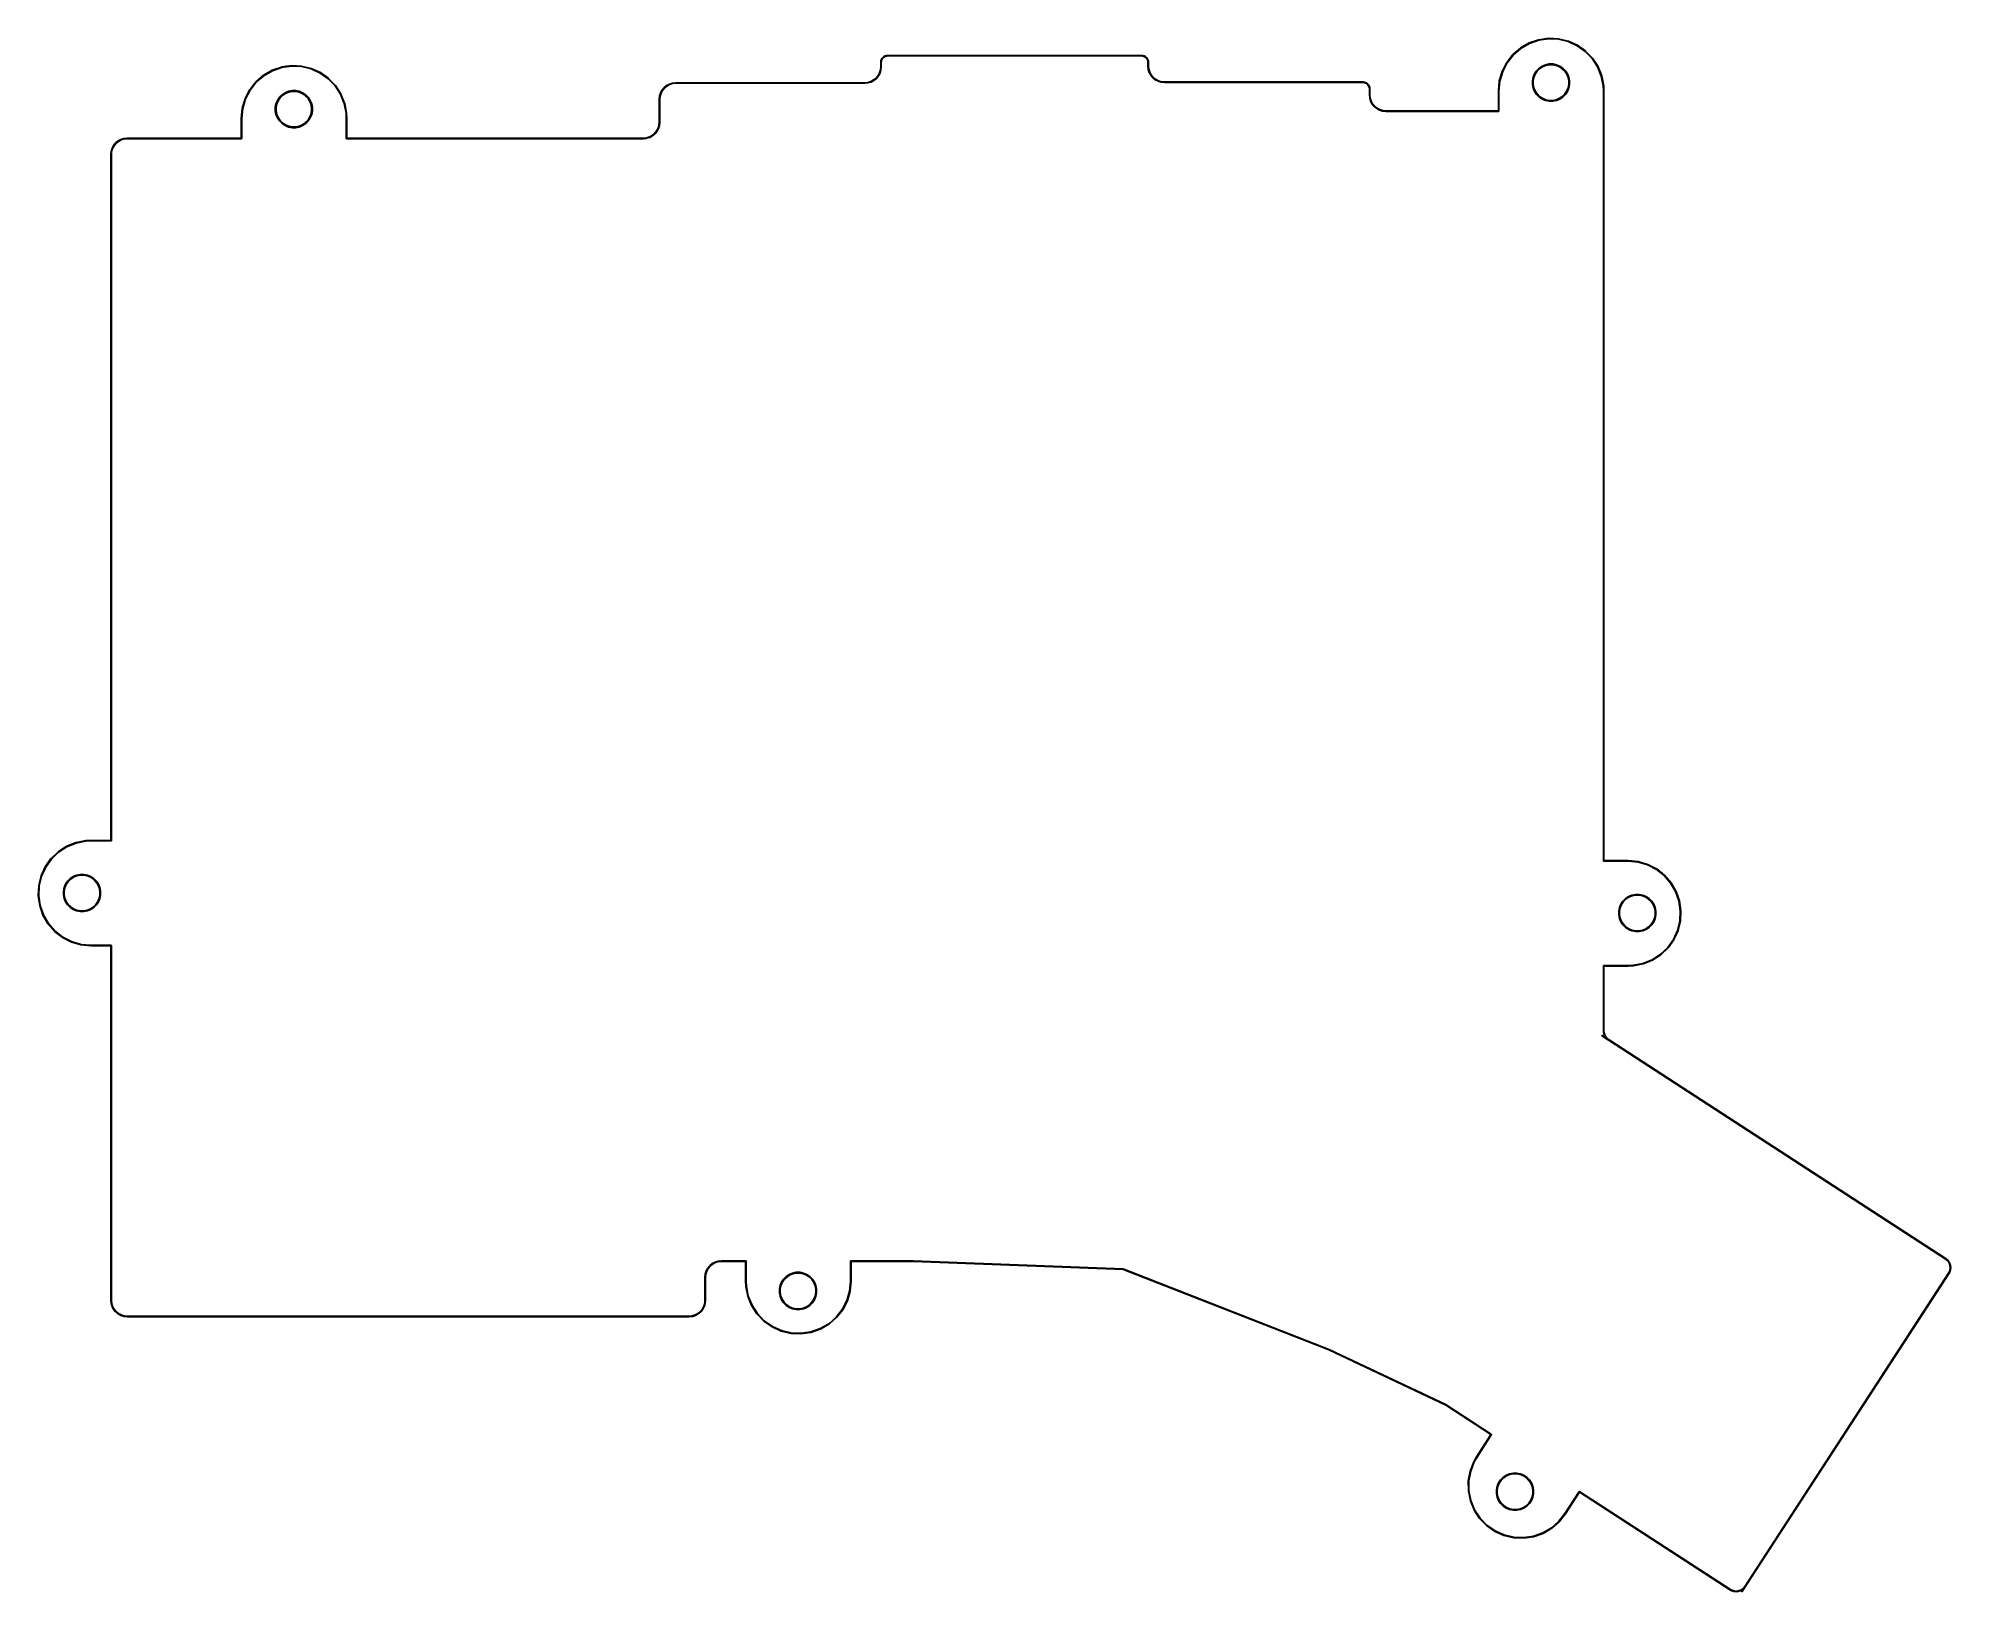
# Model space of a CAD drawing. Extents: x 52 to 216, y -188 to -55.
import ezdxf

# ---------------------------------------------------------------- set-up
doc = ezdxf.new("R2010")
doc.units = 0
doc.layers.add('BLACK', color=7, linetype='CONTINUOUS')

msp = doc.modelspace()

# ---------------------------------------------------------------- linework, layer by layer
at = {"layer": 'BLACK', "linetype": 'CONTINUOUS'}
for p, q in [((177.912, -56.5853), (178.442, -55.9108)), ((178.442, -55.9108), (178.443, -55.909)), ((178.443, -55.909), (178.444, -55.9082)), ((178.444, -55.9082), (178.445, -55.9074)), ((178.445, -55.9074), (179.093, -55.3452)), ((179.124, -55.3846), (178.479, -55.9436)), ((179.093, -55.3452), (179.095, -55.3437)), ((179.095, -55.3437), (179.096, -55.3432)), ((179.096, -55.3432), (179.097, -55.3425)), ((179.097, -55.3425), (179.839, -54.913)), ((179.862, -54.9575), (179.124, -55.3846)), ((179.839, -54.913), (179.841, -54.9119)), ((179.841, -54.9119), (179.842, -54.9115)), ((179.842, -54.9115), (179.843, -54.911)), ((179.843, -54.911), (180.653, -54.6297)), ((180.668, -54.6777), (179.862, -54.9575)), ((180.653, -54.6297), (180.656, -54.629)), ((180.656, -54.629), (180.657, -54.6288)), ((180.657, -54.6288), (180.658, -54.6285)), ((180.658, -54.6285), (181.507, -54.5055)), ((181.512, -54.5553), (180.668, -54.6777)), ((181.507, -54.5055), (181.509, -54.5052)), ((181.509, -54.5052), (181.51, -54.5053)), ((181.51, -54.5053), (181.512, -54.5052)), ((181.512, -54.5052), (182.368, -54.5449)), ((182.364, -54.5947), (181.512, -54.5553)), ((183.193, -54.7946), (182.364, -54.5947)), ((182.368, -54.5449), (182.371, -54.5451)), ((182.371, -54.5451), (182.372, -54.5454)), ((182.372, -54.5454), (182.373, -54.5456)), ((182.373, -54.5456), (183.207, -54.7465)), ((183.969, -55.1476), (183.193, -54.7946)), ((183.207, -54.7465), (183.207, -54.7465)), ((183.207, -54.7465), (183.207, -54.7465)), ((183.207, -54.7465), (183.209, -54.7472)), ((183.209, -54.7472), (183.21, -54.7477)), ((183.21, -54.7477), (183.211, -54.7481)), ((183.211, -54.7481), (183.992, -55.103)), ((184.665, -55.641), (183.969, -55.1476)), ((183.992, -55.103), (183.994, -55.1042)), ((183.994, -55.1042), (183.995, -55.1048)), ((183.995, -55.1048), (183.996, -55.1054)), ((183.996, -55.1054), (184.696, -55.6016)), ((185.255, -56.2572), (184.665, -55.641)), ((184.696, -55.6016), (184.696, -55.6016)), ((184.696, -55.6016), (184.696, -55.6016)), ((184.696, -55.6016), (184.698, -55.6031)), ((184.698, -55.6031), (184.698, -55.604)), ((184.698, -55.604), (184.699, -55.6047)), ((184.699, -55.6047), (185.292, -56.2243)), ((70.956, -57.692), (71.6984, -57.2625)), ((71.7214, -57.307), (70.9831, -57.7341)), ((71.6984, -57.2625), (71.7006, -57.2614)), ((71.7006, -57.2614), (71.7017, -57.261)), ((71.7017, -57.261), (71.7027, -57.2605)), ((71.7027, -57.2605), (72.5129, -56.9792)), ((72.5271, -57.0272), (71.7214, -57.307)), ((72.5129, -56.9792), (72.5153, -56.9785)), ((72.5153, -56.9785), (72.5164, -56.9783)), ((72.5164, -56.9783), (72.5175, -56.978)), ((72.5175, -56.978), (73.3663, -56.855)), ((73.3712, -56.9048), (72.5271, -57.0272)), ((73.3663, -56.855), (73.3688, -56.8547)), ((73.3688, -56.8547), (73.3699, -56.8548)), ((73.3699, -56.8548), (73.3711, -56.8547)), ((73.3711, -56.8547), (74.2279, -56.8944)), ((74.2232, -56.9442), (73.3712, -56.9048)), ((75.0523, -57.1441), (74.2232, -56.9442)), ((74.2279, -56.8944), (74.2303, -56.8946)), ((74.2303, -56.8946), (74.2314, -56.8949)), ((74.2314, -56.8949), (74.2326, -56.8951)), ((74.2326, -56.8951), (75.0664, -57.096)), ((75.8287, -57.4971), (75.0523, -57.1441)), ((75.0664, -57.096), (75.0664, -57.096)), ((75.0664, -57.096), (75.0664, -57.096)), ((75.0664, -57.096), (75.0687, -57.0967)), ((75.0687, -57.0967), (75.0698, -57.0972)), ((75.0698, -57.0972), (75.0708, -57.0976)), ((75.0708, -57.0976), (75.8516, -57.4525)), ((76.5244, -57.9905), (75.8287, -57.4971)), ((75.8516, -57.4525), (75.8538, -57.4537)), ((75.8538, -57.4537), (75.8547, -57.4543)), ((75.8547, -57.4543), (75.8557, -57.4549)), ((75.8557, -57.4549), (76.5553, -57.9511)), ((123.825, -57.7187), (123.95, -57.4823)), ((123.996, -57.5036), (123.868, -57.7443)), ((123.95, -57.4823), (124.028, -57.226)), ((123.997, -57.5015), (123.996, -57.5036)), ((123.998, -57.4991), (123.997, -57.4994)), ((123.997, -57.4994), (123.997, -57.5015)), ((124.076, -57.2381), (123.998, -57.4991)), ((124.028, -57.226), (124.054, -56.9583)), ((124.054, -56.5761), (124.065, -56.4651)), ((124.054, -56.5773), (124.054, -56.5761)), ((124.054, -56.5761), (124.054, -56.5761)), ((124.054, -56.9583), (124.054, -56.5773)), ((124.065, -56.4647), (124.066, -56.4625)), ((124.065, -56.4651), (124.065, -56.4647)), ((124.066, -56.4603), (124.098, -56.3535)), ((124.066, -56.4625), (124.066, -56.4603)), ((124.077, -57.2359), (124.076, -57.2381)), ((124.104, -56.9619), (124.077, -57.2333)), ((124.077, -57.2333), (124.077, -57.2336)), ((124.077, -57.2336), (124.077, -57.2359)), ((124.098, -56.3532), (124.099, -56.3511)), ((124.098, -56.3535), (124.098, -56.3532)), ((124.099, -56.3511), (124.1, -56.349)), ((124.1, -56.349), (124.152, -56.2505)), ((124.115, -56.4724), (124.104, -56.5797)), ((124.104, -56.5797), (124.104, -56.9607)), ((124.104, -56.9607), (124.104, -56.9619)), ((124.104, -56.9619), (124.104, -56.9619)), ((124.145, -56.3703), (124.115, -56.4724)), ((124.195, -56.2761), (124.145, -56.3703)), ((124.152, -56.2505), (124.153, -56.2502)), ((124.153, -56.2502), (124.154, -56.2483)), ((124.154, -56.2483), (124.155, -56.2464)), ((124.155, -56.2464), (124.226, -56.16)), ((124.263, -56.1935), (124.195, -56.2761)), ((124.226, -56.1597), (124.227, -56.1582)), ((124.226, -56.16), (124.226, -56.1597)), ((124.226, -56.16), (124.226, -56.16)), ((124.226, -56.16), (124.226, -56.16)), ((124.227, -56.1582), (124.229, -56.1565)), ((124.229, -56.1565), (124.315, -56.0854)), ((124.345, -56.1255), (124.263, -56.1935)), ((124.315, -56.0852), (124.317, -56.084)), ((124.315, -56.0854), (124.315, -56.0852)), ((124.315, -56.0854), (124.315, -56.0854)), ((124.315, -56.0854), (124.315, -56.0854)), ((124.317, -56.084), (124.319, -56.0827)), ((124.319, -56.0827), (124.417, -56.0297)), ((124.439, -56.0748), (124.345, -56.1255)), ((124.417, -56.0295), (124.42, -56.0286)), ((124.417, -56.0297), (124.417, -56.0295)), ((124.417, -56.0297), (124.417, -56.0297)), ((124.417, -56.0297), (124.417, -56.0297)), ((124.42, -56.0286), (124.422, -56.0278)), ((124.422, -56.0278), (124.528, -55.9948)), ((124.541, -56.0433), (124.439, -56.0748)), ((124.528, -55.9948), (124.529, -55.9947)), ((124.529, -55.9947), (124.531, -55.9943)), ((124.531, -55.9943), (124.533, -55.9938)), ((124.533, -55.9938), (124.644, -55.9822)), ((124.648, -56.032), (124.541, -56.0433)), ((124.644, -55.9822), (124.644, -55.9821)), ((124.644, -55.9821), (124.645, -55.9821)), ((124.645, -55.9821), (124.646, -55.982)), ((124.646, -55.982), (124.649, -55.982)), ((124.651, -56.032), (124.648, -56.032)), ((124.649, -55.982), (124.649, -55.982)), ((124.649, -55.982), (146.496, -55.982)), ((146.493, -56.032), (124.651, -56.032)), ((146.601, -56.0425), (146.493, -56.032)), ((146.496, -55.982), (146.497, -55.9821)), ((146.497, -55.9821), (146.497, -55.9821)), ((146.497, -55.9821), (146.608, -55.993)), ((146.703, -56.0733), (146.601, -56.0425)), ((146.608, -55.993), (146.608, -55.993)), ((146.608, -55.993), (146.611, -55.9935)), ((146.611, -55.9935), (146.613, -55.994)), ((146.613, -55.994), (146.72, -56.0262)), ((146.797, -56.1234), (146.703, -56.0733)), ((146.72, -56.0262), (146.72, -56.0263)), ((146.72, -56.0263), (146.722, -56.0272)), ((146.722, -56.0272), (146.724, -56.028)), ((146.724, -56.028), (146.822, -56.0804)), ((146.879, -56.1908), (146.797, -56.1234)), ((146.822, -56.0804), (146.823, -56.0806)), ((146.823, -56.0806), (146.825, -56.0819)), ((146.825, -56.0819), (146.827, -56.0831)), ((146.827, -56.0831), (146.913, -56.1536)), ((146.947, -56.273), (146.879, -56.1908)), ((146.913, -56.1536), (146.913, -56.1536)), ((146.913, -56.1536), (146.913, -56.1536)), ((146.913, -56.1536), (146.913, -56.1538)), ((146.913, -56.1538), (146.915, -56.1554)), ((146.915, -56.1554), (146.916, -56.157)), ((146.916, -56.157), (146.988, -56.243)), ((146.998, -56.3668), (146.947, -56.273)), ((146.988, -56.243), (146.988, -56.243)), ((146.988, -56.243), (146.988, -56.243)), ((146.988, -56.243), (146.988, -56.2433)), ((146.988, -56.2433), (146.989, -56.2452)), ((146.989, -56.2452), (146.99, -56.247)), ((146.99, -56.247), (147.043, -56.3451)), ((147.03, -56.4686), (146.998, -56.3668)), ((147.041, -56.5759), (147.03, -56.4686)), ((147.041, -56.5786), (147.041, -56.5759)), ((147.041, -56.8957), (147.041, -56.5786)), ((147.041, -56.8961), (147.041, -56.8957)), ((147.041, -56.8964), (147.041, -56.8961)), ((147.041, -56.8972), (147.041, -56.8964)), ((147.041, -56.9058), (147.041, -56.8972)), ((147.041, -56.8972), (147.041, -56.8972)), ((147.041, -56.9069), (147.041, -56.9058)), ((147.041, -56.908), (147.041, -56.9069)), ((147.041, -56.9084), (147.041, -56.908)), ((147.07, -57.1795), (147.041, -56.9084)), ((147.043, -56.3451), (147.043, -56.3451)), ((147.043, -56.3451), (147.043, -56.3451)), ((147.043, -56.3451), (147.044, -56.3455)), ((147.044, -56.3455), (147.044, -56.3476)), ((147.044, -56.3476), (147.045, -56.3496)), ((147.045, -56.3496), (147.078, -56.4562)), ((147.07, -57.1817), (147.07, -57.1795)), ((147.071, -57.184), (147.07, -57.1817)), ((147.071, -57.1843), (147.071, -57.184)), ((147.151, -57.4448), (147.071, -57.1843)), ((147.078, -56.4562), (147.078, -56.4565)), ((147.078, -56.4565), (147.079, -56.4588)), ((147.079, -56.4588), (147.079, -56.461)), ((147.079, -56.461), (147.091, -56.5719)), ((147.091, -56.5719), (147.091, -56.5722)), ((147.091, -56.5722), (147.091, -56.5733)), ((147.091, -56.5733), (147.091, -56.5744)), ((147.091, -56.5744), (147.091, -56.5772)), ((147.091, -56.5772), (147.091, -56.5773)), ((147.091, -56.5773), (147.091, -56.8959)), ((147.091, -56.8959), (147.091, -56.9044)), ((147.091, -56.9044), (147.119, -57.1719)), ((147.119, -57.1719), (147.198, -57.4276)), ((147.152, -57.4468), (147.151, -57.4448)), ((147.153, -57.4489), (147.152, -57.4468)), ((147.153, -57.4492), (147.153, -57.4489)), ((147.283, -57.6891), (147.153, -57.4492)), ((147.198, -57.4276), (147.326, -57.6631)), ((177.273, -58.1792), (177.515, -57.3562)), ((177.562, -57.3725), (177.322, -58.1909)), ((177.515, -57.3562), (177.516, -57.3539)), ((177.516, -57.3518), (177.909, -56.5893)), ((177.516, -57.3528), (177.516, -57.3518)), ((177.516, -57.3539), (177.516, -57.3528)), ((177.953, -56.6143), (177.562, -57.3725)), ((177.909, -56.5893), (177.91, -56.5872)), ((177.91, -56.5872), (177.911, -56.5862)), ((177.911, -56.5862), (177.912, -56.5853)), ((178.479, -55.9436), (177.953, -56.6143)), ((180.175, -57.8519), (180.296, -57.5608)), ((180.296, -57.5608), (180.471, -57.2989)), ((180.525, -57.3433), (180.357, -57.5938)), ((180.471, -57.2989), (180.693, -57.0761)), ((180.738, -57.1302), (180.525, -57.3433)), ((180.693, -57.0761), (180.955, -56.9011)), ((180.988, -56.9628), (180.738, -57.1302)), ((180.955, -56.9011), (181.246, -56.7805)), ((181.267, -56.8475), (180.988, -56.9628)), ((181.246, -56.7805), (181.555, -56.719)), ((181.562, -56.7887), (181.267, -56.8475)), ((181.555, -56.719), (181.871, -56.719)), ((181.864, -56.7887), (181.562, -56.7887)), ((182.159, -56.8475), (181.864, -56.7887)), ((181.871, -56.719), (182.18, -56.7805)), ((182.438, -56.9628), (182.159, -56.8475)), ((182.18, -56.7805), (182.471, -56.9011)), ((182.688, -57.1302), (182.438, -56.9628)), ((182.471, -56.9011), (182.733, -57.0761)), ((182.901, -57.3433), (182.688, -57.1302)), ((182.733, -57.0761), (182.955, -57.2989)), ((183.069, -57.5938), (182.901, -57.3433)), ((182.955, -57.2989), (183.13, -57.5608)), ((183.13, -57.5608), (183.251, -57.8519)), ((185.717, -56.9737), (185.255, -56.2572)), ((185.292, -56.2243), (185.294, -56.2261)), ((185.294, -56.2261), (185.295, -56.2271)), ((185.295, -56.2271), (185.295, -56.228)), ((185.295, -56.228), (185.761, -56.9485)), ((186.036, -57.7647), (185.717, -56.9737)), ((185.761, -56.9485), (185.761, -56.9486)), ((185.761, -56.9486), (185.761, -56.9486)), ((185.761, -56.9486), (185.762, -56.9507)), ((185.762, -56.9507), (185.762, -56.9517)), ((185.762, -56.9517), (185.763, -56.9528)), ((185.763, -56.9528), (186.083, -57.7483)), ((69.376, -59.7013), (69.7687, -58.9388)), ((69.8121, -58.9638), (69.4215, -59.722)), ((69.7687, -58.9388), (69.7699, -58.9367)), ((69.7699, -58.9367), (69.7706, -58.9357)), ((69.7706, -58.9357), (69.7713, -58.9348)), ((69.7713, -58.9348), (70.3011, -58.2603)), ((70.3389, -58.2931), (69.8121, -58.9638)), ((70.3011, -58.2603), (70.3027, -58.2585)), ((70.3027, -58.2585), (70.3036, -58.2577)), ((70.3036, -58.2577), (70.3043, -58.2569)), ((70.3043, -58.2569), (70.9521, -57.6947)), ((70.9831, -57.7341), (70.3389, -58.2931)), ((70.9521, -57.6947), (70.9541, -57.6932)), ((70.9541, -57.6932), (70.9551, -57.6927)), ((70.9551, -57.6927), (70.956, -57.692)), ((72.553, -59.3621), (72.8149, -59.1871)), ((72.8149, -59.1871), (73.106, -59.0665)), ((73.1263, -59.1335), (72.8479, -59.2488)), ((73.106, -59.0665), (73.415, -59.005)), ((73.4218, -59.0747), (73.1263, -59.1335)), ((73.415, -59.005), (73.73, -59.005)), ((73.7232, -59.0747), (73.4218, -59.0747)), ((74.0187, -59.1335), (73.7232, -59.0747)), ((73.73, -59.005), (74.039, -59.0665)), ((74.2971, -59.2488), (74.0187, -59.1335)), ((74.039, -59.0665), (74.3301, -59.1871)), ((74.3301, -59.1871), (74.592, -59.3621)), ((77.1142, -58.6067), (76.5244, -57.9905)), ((76.5553, -57.9511), (76.5553, -57.9511)), ((76.5553, -57.9511), (76.5553, -57.9511)), ((76.5553, -57.9511), (76.5572, -57.9526)), ((76.5572, -57.9526), (76.558, -57.9535)), ((76.558, -57.9535), (76.5589, -57.9542)), ((76.5589, -57.9542), (77.152, -58.5738)), ((77.5769, -59.3232), (77.1142, -58.6067)), ((77.152, -58.5738), (77.1536, -58.5756)), ((77.1536, -58.5756), (77.1542, -58.5766)), ((77.1542, -58.5766), (77.1549, -58.5775)), ((77.1549, -58.5775), (77.6201, -59.298)), ((105.032, -59.4749), (105.11, -59.2139)), ((105.11, -59.2139), (105.111, -59.2136)), ((105.111, -59.2115), (105.112, -59.2094)), ((105.111, -59.2136), (105.111, -59.2115)), ((105.112, -59.2094), (105.24, -58.9687)), ((105.283, -58.9943), (105.158, -59.2307)), ((105.24, -58.9687), (105.241, -58.9684)), ((105.241, -58.9684), (105.242, -58.9665)), ((105.242, -58.9665), (105.243, -58.9646)), ((105.243, -58.9646), (105.415, -58.7533)), ((105.453, -58.7868), (105.283, -58.9943)), ((105.415, -58.7533), (105.416, -58.7531)), ((105.415, -58.7533), (105.415, -58.7533)), ((105.415, -58.7533), (105.415, -58.7533)), ((105.416, -58.7531), (105.417, -58.7515)), ((105.417, -58.7515), (105.419, -58.7499)), ((105.419, -58.7499), (105.629, -58.5761)), ((105.659, -58.6162), (105.453, -58.7868)), ((105.629, -58.5759), (105.631, -58.5746)), ((105.629, -58.5761), (105.629, -58.5759)), ((105.631, -58.5746), (105.633, -58.5733)), ((105.633, -58.5733), (105.873, -58.4437)), ((105.894, -58.4888), (105.659, -58.6162)), ((105.873, -58.4435), (105.875, -58.4426)), ((105.873, -58.4437), (105.873, -58.4435)), ((105.873, -58.4437), (105.873, -58.4437)), ((105.873, -58.4437), (105.873, -58.4437)), ((105.875, -58.4426), (105.877, -58.4418)), ((105.877, -58.4418), (106.138, -58.3612)), ((106.15, -58.4096), (105.894, -58.4888)), ((106.138, -58.361), (106.14, -58.3606)), ((106.138, -58.3612), (106.138, -58.361)), ((106.14, -58.3606), (106.142, -58.3602)), ((106.142, -58.3602), (106.414, -58.3317)), ((106.418, -58.3815), (106.15, -58.4096)), ((106.414, -58.3317), (106.414, -58.3316)), ((106.414, -58.3316), (106.415, -58.3316)), ((106.415, -58.3316), (106.416, -58.3315)), ((106.416, -58.3315), (106.425, -58.3315)), ((106.426, -58.3815), (106.418, -58.3815)), ((106.425, -58.3315), (106.425, -58.3315)), ((106.425, -58.3315), (122.682, -58.3315)), ((122.683, -58.3815), (106.426, -58.3815)), ((122.682, -58.3315), (122.69, -58.3315)), ((122.692, -58.3815), (122.683, -58.3815)), ((122.683, -58.3815), (122.683, -58.3815)), ((122.69, -58.3315), (122.958, -58.3034)), ((122.693, -58.3814), (122.692, -58.3815)), ((122.694, -58.3814), (122.693, -58.3814)), ((122.966, -58.3528), (122.694, -58.3813)), ((122.694, -58.3813), (122.694, -58.3814)), ((122.958, -58.3034), (123.214, -58.2242)), ((122.968, -58.3524), (122.966, -58.3528)), ((122.97, -58.3519), (122.968, -58.3524)), ((123.231, -58.2712), (122.97, -58.3518)), ((122.97, -58.3518), (122.97, -58.3519)), ((123.214, -58.2242), (123.449, -58.0968)), ((123.233, -58.2704), (123.231, -58.2712)), ((123.235, -58.2695), (123.233, -58.2704)), ((123.475, -58.1397), (123.235, -58.2693)), ((123.235, -58.2693), (123.235, -58.2695)), ((123.449, -58.0968), (123.655, -57.9262)), ((123.477, -58.1384), (123.475, -58.1397)), ((123.479, -58.1371), (123.477, -58.1384)), ((123.689, -57.9631), (123.479, -58.1369)), ((123.479, -58.1369), (123.479, -58.1371)), ((123.655, -57.9262), (123.825, -57.7187)), ((123.691, -57.9616), (123.689, -57.9631)), ((123.692, -57.9599), (123.691, -57.9616)), ((123.693, -57.9597), (123.692, -57.9599)), ((123.865, -57.7484), (123.693, -57.9597)), ((123.866, -57.7465), (123.865, -57.7484)), ((123.867, -57.7446), (123.866, -57.7465)), ((123.868, -57.7443), (123.867, -57.7446)), ((147.284, -57.691), (147.283, -57.6891)), ((147.285, -57.6929), (147.284, -57.691)), ((147.286, -57.6931), (147.285, -57.6929)), ((147.459, -57.9032), (147.286, -57.6931)), ((147.326, -57.6631), (147.496, -57.8694)), ((147.461, -57.9048), (147.459, -57.9032)), ((147.463, -57.9064), (147.461, -57.9048)), ((147.463, -57.9066), (147.463, -57.9064)), ((147.674, -58.079), (147.463, -57.9066)), ((147.496, -57.8694), (147.704, -58.0387)), ((147.676, -58.0802), (147.674, -58.079)), ((147.678, -58.0815), (147.676, -58.0802)), ((147.678, -58.0817), (147.678, -58.0815)), ((147.919, -58.2097), (147.678, -58.0817)), ((147.704, -58.0387), (147.94, -58.1644)), ((147.921, -58.2105), (147.919, -58.2097)), ((147.923, -58.2114), (147.921, -58.2105)), ((147.923, -58.2115), (147.923, -58.2114)), ((148.184, -58.2903), (147.923, -58.2115)), ((147.94, -58.1644), (148.197, -58.2418)), ((148.187, -58.2908), (148.184, -58.2903)), ((148.189, -58.2912), (148.187, -58.2908)), ((148.189, -58.2913), (148.189, -58.2912)), ((148.461, -58.3179), (148.189, -58.2913)), ((148.197, -58.2418), (148.464, -58.268)), ((148.462, -58.318), (148.461, -58.3179)), ((148.461, -58.3179), (148.461, -58.3179)), ((165.543, -58.318), (148.462, -58.318)), ((148.464, -58.268), (165.546, -58.268)), ((165.651, -58.3285), (165.543, -58.318)), ((165.546, -58.268), (165.547, -58.2681)), ((165.547, -58.2681), (165.547, -58.2681)), ((165.547, -58.2681), (165.658, -58.279)), ((165.753, -58.3593), (165.651, -58.3285)), ((165.658, -58.279), (165.658, -58.279)), ((165.658, -58.279), (165.661, -58.2795)), ((165.661, -58.2795), (165.663, -58.28)), ((165.663, -58.28), (165.77, -58.3122)), ((165.847, -58.4094), (165.753, -58.3593)), ((165.77, -58.3122), (165.77, -58.3123)), ((165.77, -58.3123), (165.772, -58.3132)), ((165.772, -58.3132), (165.774, -58.314)), ((165.774, -58.314), (165.873, -58.3664)), ((165.929, -58.4768), (165.847, -58.4094)), ((165.873, -58.3664), (165.873, -58.3666)), ((165.873, -58.3666), (165.875, -58.3679)), ((165.875, -58.3679), (165.877, -58.3691)), ((165.877, -58.3691), (165.963, -58.4396)), ((165.997, -58.559), (165.929, -58.4768)), ((165.963, -58.4396), (165.963, -58.4396)), ((165.963, -58.4396), (165.963, -58.4396)), ((165.963, -58.4396), (165.963, -58.4398)), ((165.963, -58.4398), (165.965, -58.4414)), ((165.965, -58.4414), (165.966, -58.443)), ((165.966, -58.443), (166.038, -58.529)), ((166.048, -58.6528), (165.997, -58.559)), ((166.038, -58.529), (166.038, -58.529)), ((166.038, -58.529), (166.038, -58.529)), ((166.038, -58.529), (166.038, -58.5293)), ((166.038, -58.5293), (166.039, -58.5312)), ((166.039, -58.5312), (166.04, -58.533)), ((166.04, -58.533), (166.093, -58.6311)), ((166.08, -58.7546), (166.048, -58.6528)), ((166.091, -58.8619), (166.08, -58.7546)), ((166.091, -58.8646), (166.091, -58.8619)), ((166.091, -59.3722), (166.091, -58.8646)), ((166.093, -58.6311), (166.093, -58.6311)), ((166.093, -58.6311), (166.093, -58.6311)), ((166.093, -58.6311), (166.094, -58.6315)), ((166.094, -58.6315), (166.094, -58.6336)), ((166.094, -58.6336), (166.095, -58.6356)), ((166.095, -58.6356), (166.128, -58.7422)), ((166.128, -58.7422), (166.128, -58.7425)), ((166.128, -58.7425), (166.129, -58.7448)), ((166.129, -58.7448), (166.129, -58.747)), ((166.129, -58.747), (166.141, -58.8579)), ((166.141, -58.8579), (166.141, -58.8582)), ((166.141, -58.8582), (166.141, -58.8593)), ((166.141, -58.8593), (166.141, -58.8604)), ((166.141, -58.8604), (166.141, -58.8632)), ((166.141, -58.8632), (166.141, -58.8633)), ((166.141, -58.8633), (166.141, -59.3724)), ((177.191, -59.0376), (177.272, -58.1838)), ((177.191, -59.0388), (177.191, -59.0376)), ((177.191, -59.0376), (177.191, -59.0376)), ((177.191, -60.7445), (177.191, -59.0388)), ((177.322, -58.1909), (177.241, -59.0412)), ((177.241, -59.0412), (177.241, -60.7683)), ((177.272, -58.1838), (177.273, -58.1814)), ((177.273, -58.1803), (177.273, -58.1792)), ((177.273, -58.1814), (177.273, -58.1803)), ((180.114, -58.1609), (180.175, -57.8519)), ((180.114, -58.4759), (180.114, -58.1609)), ((180.175, -58.7849), (180.114, -58.4759)), ((180.296, -59.076), (180.175, -58.7849)), ((180.242, -57.8722), (180.183, -58.1677)), ((180.183, -58.1677), (180.183, -58.4691)), ((180.183, -58.4691), (180.242, -58.7646)), ((180.357, -57.5938), (180.242, -57.8722)), ((180.242, -58.7646), (180.357, -59.043)), ((180.471, -59.3379), (180.296, -59.076)), ((180.357, -59.043), (180.525, -59.2935)), ((182.901, -59.2935), (183.069, -59.043)), ((183.13, -59.076), (182.955, -59.3379)), ((183.184, -57.8722), (183.069, -57.5938)), ((183.069, -59.043), (183.184, -58.7646)), ((183.251, -58.7849), (183.13, -59.076)), ((183.243, -58.1677), (183.184, -57.8722)), ((183.184, -58.7646), (183.243, -58.4691)), ((183.243, -58.4691), (183.243, -58.1677)), ((183.251, -57.8519), (183.312, -58.1609)), ((183.312, -58.4759), (183.251, -58.7849)), ((183.312, -58.1609), (183.312, -58.4759)), ((186.2, -58.6024), (186.036, -57.7647)), ((186.083, -57.7483), (186.084, -57.7506)), ((186.084, -57.7506), (186.084, -57.7517)), ((186.084, -57.7517), (186.085, -57.7528)), ((186.085, -57.7528), (186.249, -58.5946)), ((186.221, -59.0406), (186.2, -58.6024)), ((186.221, -60.7683), (186.221, -59.0406)), ((186.249, -58.5946), (186.25, -58.597)), ((186.25, -58.597), (186.25, -58.5976)), ((186.25, -58.5976), (186.25, -58.5982)), ((186.25, -58.5982), (186.271, -59.0382)), ((186.271, -59.0382), (186.271, -59.0388)), ((186.271, -59.0388), (186.271, -60.7683)), ((69.0504, -61.3871), (69.1319, -60.5333)), ((69.1814, -60.5404), (69.1003, -61.3907)), ((69.1319, -60.5333), (69.1322, -60.5309)), ((69.1322, -60.5309), (69.1326, -60.5298)), ((69.1326, -60.5298), (69.1328, -60.5287)), ((69.1328, -60.5287), (69.3742, -59.7057)), ((69.4215, -59.722), (69.1814, -60.5404)), ((69.3742, -59.7057), (69.375, -59.7034)), ((69.375, -59.7034), (69.3756, -59.7023)), ((69.3756, -59.7023), (69.376, -59.7013)), ((71.9731, -60.4469), (72.0346, -60.1379)), ((71.9731, -60.7619), (71.9731, -60.4469)), ((72.0346, -61.0709), (71.9731, -60.7619)), ((72.0346, -60.1379), (72.1552, -59.8468)), ((72.1016, -60.1582), (72.0428, -60.4537)), ((72.0428, -60.4537), (72.0428, -60.7551)), ((72.0428, -60.7551), (72.1016, -61.0506)), ((72.2169, -59.8798), (72.1016, -60.1582)), ((72.1552, -59.8468), (72.3302, -59.5849)), ((72.3843, -59.6293), (72.2169, -59.8798)), ((72.3302, -59.5849), (72.553, -59.3621)), ((72.5974, -59.4162), (72.3843, -59.6293)), ((72.8479, -59.2488), (72.5974, -59.4162)), ((74.5476, -59.4162), (74.2971, -59.2488)), ((74.7607, -59.6293), (74.5476, -59.4162)), ((74.592, -59.3621), (74.8148, -59.5849)), ((74.9281, -59.8798), (74.7607, -59.6293)), ((74.8148, -59.5849), (74.9898, -59.8468)), ((75.0434, -60.1582), (74.9281, -59.8798)), ((74.9898, -59.8468), (75.1104, -60.1379)), ((75.1022, -60.4537), (75.0434, -60.1582)), ((75.0434, -61.0506), (75.1022, -60.7551)), ((75.1022, -60.7551), (75.1022, -60.4537)), ((75.1104, -60.1379), (75.1719, -60.4469)), ((75.1719, -60.7619), (75.1104, -61.0709)), ((75.1719, -60.4469), (75.1719, -60.7619)), ((77.8957, -60.1142), (77.5769, -59.3232)), ((77.6201, -59.298), (77.6202, -59.2981)), ((77.6202, -59.2981), (77.6202, -59.2981)), ((77.6202, -59.2981), (77.6214, -59.3002)), ((77.6214, -59.3002), (77.6218, -59.3012)), ((77.6218, -59.3012), (77.6223, -59.3023)), ((77.6223, -59.3023), (77.9429, -60.0978)), ((78.0593, -60.9519), (77.8957, -60.1142)), ((77.9429, -60.0978), (77.9437, -60.1001)), ((77.9437, -60.1001), (77.944, -60.1012)), ((77.944, -60.1012), (77.9443, -60.1023)), ((77.9443, -60.1023), (78.1087, -60.9441)), ((105.004, -59.7511), (105.031, -59.4797)), ((105.004, -59.7523), (105.004, -59.7511)), ((105.004, -59.7511), (105.004, -59.7511)), ((105.004, -61.7208), (105.004, -59.7523)), ((105.031, -59.4771), (105.032, -59.4749)), ((105.031, -59.4794), (105.031, -59.4771)), ((105.031, -59.4797), (105.031, -59.4794)), ((105.08, -59.487), (105.054, -59.7547)), ((105.054, -59.7547), (105.054, -61.7232)), ((105.158, -59.2307), (105.08, -59.487)), ((166.091, -59.3726), (166.091, -59.3722)), ((166.091, -59.3729), (166.091, -59.3726)), ((166.091, -59.3737), (166.091, -59.3729)), ((166.091, -59.3823), (166.091, -59.3737)), ((166.091, -59.3737), (166.091, -59.3737)), ((166.091, -59.3834), (166.091, -59.3823)), ((166.091, -59.3845), (166.091, -59.3834)), ((166.091, -59.3849), (166.091, -59.3845)), ((166.12, -59.656), (166.091, -59.3849)), ((166.12, -59.6582), (166.12, -59.656)), ((166.121, -59.6605), (166.12, -59.6582)), ((166.121, -59.6608), (166.121, -59.6605)), ((166.201, -59.9213), (166.121, -59.6608)), ((166.141, -59.3724), (166.141, -59.3809)), ((166.141, -59.3809), (166.169, -59.6484)), ((166.169, -59.6484), (166.248, -59.9041)), ((166.202, -59.9233), (166.201, -59.9213)), ((166.203, -59.9254), (166.202, -59.9233)), ((166.203, -59.9258), (166.203, -59.9254)), ((166.333, -60.1656), (166.203, -59.9258)), ((166.248, -59.9041), (166.376, -60.1396)), ((166.334, -60.1675), (166.333, -60.1656)), ((166.335, -60.1694), (166.334, -60.1675)), ((166.336, -60.1696), (166.335, -60.1694)), ((166.509, -60.3797), (166.336, -60.1696)), ((166.376, -60.1396), (166.546, -60.3459)), ((166.511, -60.3813), (166.509, -60.3797)), ((166.513, -60.3829), (166.511, -60.3813)), ((166.513, -60.3831), (166.513, -60.3829)), ((166.724, -60.5555), (166.513, -60.3831)), ((166.546, -60.3459), (166.754, -60.5152)), ((166.726, -60.5567), (166.724, -60.5555)), ((166.728, -60.558), (166.726, -60.5567)), ((166.728, -60.5582), (166.728, -60.558)), ((166.969, -60.6862), (166.728, -60.5582)), ((166.754, -60.5152), (166.99, -60.6409)), ((166.971, -60.687), (166.969, -60.6862)), ((166.973, -60.6879), (166.971, -60.687)), ((166.973, -60.688), (166.973, -60.6879)), ((167.234, -60.7668), (166.973, -60.688)), ((166.99, -60.6409), (167.247, -60.7183)), ((167.237, -60.7673), (167.234, -60.7668)), ((167.239, -60.7677), (167.237, -60.7673)), ((167.239, -60.7678), (167.239, -60.7677)), ((167.511, -60.7944), (167.239, -60.7678)), ((167.247, -60.7183), (167.514, -60.7445)), ((167.512, -60.7945), (167.511, -60.7944)), ((167.511, -60.7944), (167.511, -60.7944)), ((177.215, -60.7945), (167.512, -60.7945)), ((167.514, -60.7445), (177.191, -60.7445)), ((177.216, -60.7946), (177.215, -60.7945)), ((177.221, -60.7941), (177.216, -60.7946)), ((177.225, -60.7927), (177.221, -60.7941)), ((177.23, -60.7904), (177.225, -60.7927)), ((177.234, -60.7873), (177.23, -60.7904)), ((177.237, -60.7835), (177.234, -60.7873)), ((177.239, -60.7791), (177.237, -60.7835)), ((177.24, -60.7744), (177.239, -60.7791)), ((177.241, -60.7707), (177.24, -60.7744)), ((177.241, -60.7683), (177.241, -60.7695)), ((177.241, -60.7695), (177.241, -60.7707)), ((180.693, -59.5607), (180.471, -59.3379)), ((180.525, -59.2935), (180.738, -59.5066)), ((180.955, -59.7357), (180.693, -59.5607)), ((180.738, -59.5066), (180.988, -59.674)), ((181.246, -59.8563), (180.955, -59.7357)), ((180.988, -59.674), (181.267, -59.7893)), ((181.555, -59.9178), (181.246, -59.8563)), ((181.267, -59.7893), (181.562, -59.8481)), ((181.871, -59.9178), (181.555, -59.9178)), ((181.562, -59.8481), (181.864, -59.8481)), ((181.864, -59.8481), (182.159, -59.7893)), ((182.18, -59.8563), (181.871, -59.9178)), ((182.159, -59.7893), (182.438, -59.674)), ((182.471, -59.7357), (182.18, -59.8563)), ((182.438, -59.674), (182.688, -59.5066)), ((182.733, -59.5607), (182.471, -59.7357)), ((182.688, -59.5066), (182.901, -59.2935)), ((182.955, -59.3379), (182.733, -59.5607)), ((186.22, -125.272), (186.221, -60.7683)), ((186.271, -60.7683), (186.27, -125.248)), ((69.0503, -61.3883), (69.0504, -61.3871)), ((69.0503, -63.094), (69.0503, -61.3883)), ((69.0504, -61.3871), (69.0504, -61.3871)), ((69.1003, -61.3907), (69.1003, -63.1178)), ((72.1552, -61.362), (72.0346, -61.0709)), ((72.1016, -61.0506), (72.2169, -61.329)), ((72.3302, -61.6239), (72.1552, -61.362)), ((72.2169, -61.329), (72.3843, -61.5795)), ((72.553, -61.8467), (72.3302, -61.6239)), ((72.3843, -61.5795), (72.5974, -61.7926)), ((72.8149, -62.0217), (72.553, -61.8467)), ((72.5974, -61.7926), (72.8479, -61.96)), ((73.106, -62.1423), (72.8149, -62.0217)), ((72.8479, -61.96), (73.1263, -62.0753)), ((73.415, -62.2038), (73.106, -62.1423)), ((73.1263, -62.0753), (73.4218, -62.1341)), ((73.73, -62.2038), (73.415, -62.2038)), ((73.4218, -62.1341), (73.7232, -62.1341)), ((73.7232, -62.1341), (74.0187, -62.0753)), ((74.039, -62.1423), (73.73, -62.2038)), ((74.0187, -62.0753), (74.2971, -61.96)), ((74.3301, -62.0217), (74.039, -62.1423)), ((74.2971, -61.96), (74.5476, -61.7926)), ((74.592, -61.8467), (74.3301, -62.0217)), ((74.5476, -61.7926), (74.7607, -61.5795)), ((74.8148, -61.6239), (74.592, -61.8467)), ((74.7607, -61.5795), (74.9281, -61.329)), ((74.9898, -61.362), (74.8148, -61.6239)), ((74.9281, -61.329), (75.0434, -61.0506)), ((75.1104, -61.0709), (74.9898, -61.362)), ((78.0807, -61.3901), (78.0593, -60.9519)), ((78.0807, -63.1178), (78.0807, -61.3901)), ((78.1087, -60.9441), (78.109, -60.9465)), ((78.109, -60.9465), (78.109, -60.9471)), ((78.109, -60.9471), (78.1091, -60.9477)), ((78.1091, -60.9477), (78.1306, -61.3877)), ((78.1306, -61.3877), (78.1307, -61.3883)), ((78.1307, -61.3883), (78.1307, -63.094)), ((104.605, -62.6887), (104.775, -62.4812)), ((104.815, -62.5109), (104.643, -62.7222)), ((104.775, -62.4812), (104.9, -62.2448)), ((104.816, -62.509), (104.815, -62.5109)), ((104.817, -62.5071), (104.816, -62.509)), ((104.818, -62.5068), (104.817, -62.5071)), ((104.946, -62.2661), (104.818, -62.5068)), ((104.9, -62.2448), (104.978, -61.9885)), ((104.947, -62.264), (104.946, -62.2661)), ((104.948, -62.2616), (104.947, -62.2619)), ((104.947, -62.2619), (104.947, -62.264)), ((105.026, -62.0006), (104.948, -62.2616)), ((104.978, -61.9885), (105.004, -61.7208)), ((105.027, -61.9984), (105.026, -62.0006)), ((105.054, -61.7244), (105.027, -61.9958)), ((105.027, -61.9958), (105.027, -61.9961)), ((105.027, -61.9961), (105.027, -61.9984)), ((105.054, -61.7232), (105.054, -61.7244)), ((105.054, -61.7244), (105.054, -61.7244)), ((57.8512, -64.2374), (57.93, -63.9764)), ((57.9771, -63.9932), (57.8997, -64.2495)), ((57.93, -63.9764), (57.9301, -63.9761)), ((57.9301, -63.9761), (57.931, -63.974)), ((57.931, -63.974), (57.9318, -63.9719)), ((57.9318, -63.9719), (58.0598, -63.7312)), ((58.1028, -63.7568), (57.9771, -63.9932)), ((58.0598, -63.7312), (58.06, -63.7309)), ((58.06, -63.7309), (58.0613, -63.729)), ((58.0613, -63.729), (58.0625, -63.7271)), ((58.0625, -63.7271), (58.2349, -63.5158)), ((58.2721, -63.5493), (58.1028, -63.7568)), ((58.2349, -63.5158), (58.2351, -63.5156)), ((58.2349, -63.5158), (58.2349, -63.5158)), ((58.2349, -63.5158), (58.2349, -63.5158)), ((58.2351, -63.5156), (58.2367, -63.514)), ((58.2367, -63.514), (58.2383, -63.5124)), ((58.2383, -63.5124), (58.4484, -63.3386)), ((58.4784, -63.3787), (58.2721, -63.5493)), ((58.4484, -63.3386), (58.4486, -63.3384)), ((58.4486, -63.3384), (58.4506, -63.3371)), ((58.4506, -63.3371), (58.4524, -63.3358)), ((58.4524, -63.3358), (58.6922, -63.2062)), ((58.7139, -63.2513), (58.4784, -63.3787)), ((58.6922, -63.2062), (58.6922, -63.2062)), ((58.6922, -63.2062), (58.6923, -63.2062)), ((58.6923, -63.2062), (58.6926, -63.206)), ((58.6926, -63.206), (58.6947, -63.2051)), ((58.6947, -63.2051), (58.6967, -63.2043)), ((58.6967, -63.2043), (58.9572, -63.1237)), ((58.9696, -63.1721), (58.7139, -63.2513)), ((58.9572, -63.1237), (58.9575, -63.1235)), ((58.9575, -63.1235), (58.9598, -63.1231)), ((58.9598, -63.1231), (58.962, -63.1227)), ((58.962, -63.1227), (59.2331, -63.0942)), ((59.2371, -63.144), (58.9696, -63.1721)), ((59.2331, -63.0942), (59.2335, -63.0941)), ((59.2335, -63.0941), (59.2346, -63.0941)), ((59.2346, -63.0941), (59.2357, -63.094)), ((59.2357, -63.094), (59.2442, -63.094)), ((59.2456, -63.144), (59.2371, -63.144)), ((59.2442, -63.094), (59.2443, -63.094)), ((59.2443, -63.094), (69.0503, -63.094)), ((69.0741, -63.144), (59.2456, -63.144)), ((69.0753, -63.1441), (69.0741, -63.144)), ((69.0802, -63.1436), (69.0753, -63.1441)), ((69.0849, -63.1422), (69.0802, -63.1436)), ((69.0893, -63.1399), (69.0849, -63.1422)), ((69.0931, -63.1368), (69.0893, -63.1399)), ((69.0962, -63.133), (69.0931, -63.1368)), ((69.0985, -63.1286), (69.0962, -63.133)), ((69.1, -63.1239), (69.0985, -63.1286)), ((69.1003, -63.1202), (69.1, -63.1239)), ((69.1003, -63.1178), (69.1004, -63.119)), ((69.1004, -63.119), (69.1003, -63.1202)), ((78.0806, -63.119), (78.0807, -63.1178)), ((78.081, -63.1239), (78.0806, -63.119)), ((78.0825, -63.1286), (78.081, -63.1239)), ((78.0848, -63.133), (78.0825, -63.1286)), ((78.0879, -63.1368), (78.0848, -63.133)), ((78.0917, -63.1399), (78.0879, -63.1368)), ((78.0961, -63.1422), (78.0917, -63.1399)), ((78.1008, -63.1436), (78.0961, -63.1422)), ((78.1045, -63.144), (78.1008, -63.1436)), ((78.1057, -63.1441), (78.1045, -63.144)), ((78.1045, -63.144), (78.1045, -63.144)), ((78.1069, -63.144), (78.1057, -63.1441)), ((103.633, -63.144), (78.1069, -63.144)), ((78.1307, -63.094), (103.632, -63.094)), ((103.632, -63.094), (103.64, -63.094)), ((103.642, -63.144), (103.633, -63.144)), ((103.633, -63.144), (103.633, -63.144)), ((103.64, -63.094), (103.908, -63.0659)), ((103.643, -63.1439), (103.642, -63.144)), ((103.644, -63.1439), (103.643, -63.1439)), ((103.916, -63.1153), (103.644, -63.1438)), ((103.644, -63.1438), (103.644, -63.1439)), ((103.908, -63.0659), (104.164, -62.9867)), ((103.918, -63.1149), (103.916, -63.1153)), ((103.92, -63.1144), (103.918, -63.1149)), ((104.181, -63.0337), (103.92, -63.1143)), ((103.92, -63.1143), (103.92, -63.1144)), ((104.164, -62.9867), (104.399, -62.8593)), ((104.183, -63.0329), (104.181, -63.0337)), ((104.185, -63.032), (104.183, -63.0329)), ((104.425, -62.9022), (104.185, -63.0318)), ((104.185, -63.0318), (104.185, -63.032)), ((104.399, -62.8593), (104.605, -62.6887)), ((104.427, -62.9009), (104.425, -62.9022)), ((104.429, -62.8996), (104.427, -62.9009)), ((104.639, -62.7256), (104.429, -62.8994)), ((104.429, -62.8994), (104.429, -62.8996)), ((104.641, -62.7241), (104.639, -62.7256)), ((104.642, -62.7224), (104.641, -62.7241)), ((104.643, -62.7222), (104.642, -62.7224)), ((57.8235, -64.5148), (57.8236, -64.5136)), ((57.8235, -123.507), (57.8235, -64.5148)), ((57.8236, -64.5136), (57.8502, -64.2422)), ((57.8236, -64.5136), (57.8236, -64.5136)), ((57.8502, -64.2422), (57.8503, -64.2419)), ((57.8503, -64.2419), (57.8507, -64.2396)), ((57.8507, -64.2396), (57.8512, -64.2374)), ((57.8997, -64.2495), (57.8735, -64.5172)), ((57.8735, -64.5172), (57.8735, -123.531)), ((52.6837, -125.079), (53.3033, -124.486)), ((53.3362, -124.524), (52.72, -125.113)), ((53.3033, -124.486), (53.3051, -124.484)), ((53.3051, -124.484), (53.3061, -124.484)), ((53.3061, -124.484), (53.307, -124.483)), ((53.307, -124.483), (54.0275, -124.018)), ((54.0527, -124.061), (53.3362, -124.524)), ((54.0275, -124.018), (54.0276, -124.018)), ((54.0276, -124.018), (54.0297, -124.017)), ((54.0276, -124.018), (54.0276, -124.018)), ((54.0297, -124.017), (54.0307, -124.016)), ((54.0307, -124.016), (54.0318, -124.016)), ((54.0318, -124.016), (54.8273, -123.695)), ((54.8438, -123.742), (54.0527, -124.061)), ((54.8273, -123.695), (54.8296, -123.694)), ((54.8296, -123.694), (54.8307, -123.694)), ((54.8307, -123.694), (54.8318, -123.694)), ((54.8318, -123.694), (55.6736, -123.529)), ((55.6814, -123.579), (54.8438, -123.742)), ((55.6736, -123.529), (55.676, -123.529)), ((55.676, -123.529), (55.6766, -123.529)), ((55.6766, -123.529), (55.6772, -123.529)), ((55.6772, -123.529), (56.1172, -123.507)), ((56.1196, -123.557), (55.6814, -123.579)), ((56.1172, -123.507), (56.1178, -123.507)), ((56.1178, -123.507), (57.8235, -123.507)), ((57.8473, -123.557), (56.1196, -123.557)), ((57.8485, -123.557), (57.8473, -123.557)), ((57.8497, -123.557), (57.8485, -123.557)), ((57.8534, -123.557), (57.8497, -123.557)), ((57.8497, -123.557), (57.8497, -123.557)), ((57.8581, -123.555), (57.8534, -123.557)), ((57.8625, -123.553), (57.8581, -123.555)), ((57.8663, -123.55), (57.8625, -123.553)), ((57.8694, -123.546), (57.8663, -123.55)), ((57.8717, -123.542), (57.8694, -123.546)), ((57.8731, -123.537), (57.8717, -123.542)), ((57.8736, -123.532), (57.8731, -123.537)), ((57.8735, -123.531), (57.8736, -123.532)), ((51.6246, -127.405), (51.8255, -126.572)), ((51.8736, -126.586), (51.6737, -127.415)), ((51.8255, -126.572), (51.8262, -126.569)), ((51.8262, -126.569), (51.8267, -126.568)), ((51.8267, -126.568), (51.8271, -126.567)), ((51.8271, -126.567), (52.182, -125.786)), ((52.2266, -125.809), (51.8736, -126.586)), ((52.182, -125.786), (52.1832, -125.784)), ((52.1832, -125.784), (52.1838, -125.783)), ((52.1838, -125.783), (52.1844, -125.782)), ((52.1844, -125.782), (52.6806, -125.083)), ((52.72, -125.113), (52.2266, -125.809)), ((52.6806, -125.083), (52.6821, -125.081)), ((52.6806, -125.083), (52.6806, -125.083)), ((52.6806, -125.083), (52.6806, -125.083)), ((52.6821, -125.081), (52.683, -125.08)), ((52.683, -125.08), (52.6837, -125.079)), ((54.3285, -126.799), (54.5904, -126.624)), ((54.5904, -126.624), (54.8815, -126.504)), ((54.9018, -126.57), (54.6234, -126.686)), ((54.8815, -126.504), (55.1905, -126.442)), ((55.1973, -126.512), (54.9018, -126.57)), ((55.1905, -126.442), (55.5055, -126.442)), ((55.4987, -126.512), (55.1973, -126.512)), ((55.7942, -126.57), (55.4987, -126.512)), ((55.5055, -126.442), (55.8145, -126.504)), ((56.0726, -126.686), (55.7942, -126.57)), ((55.8145, -126.504), (56.1056, -126.624)), ((56.1056, -126.624), (56.3675, -126.799)), ((186.22, -125.273), (186.22, -125.272)), ((186.221, -125.278), (186.22, -125.273)), ((186.222, -125.282), (186.221, -125.278)), ((186.225, -125.287), (186.222, -125.282)), ((186.228, -125.291), (186.225, -125.287)), ((186.232, -125.294), (186.228, -125.291)), ((186.236, -125.296), (186.232, -125.294)), ((186.241, -125.297), (186.236, -125.296)), ((186.244, -125.298), (186.241, -125.297)), ((186.245, -125.298), (186.244, -125.298)), ((186.244, -125.298), (186.244, -125.298)), ((186.247, -125.298), (186.245, -125.298)), ((188.355, -125.298), (186.247, -125.298)), ((186.27, -125.248), (188.357, -125.248)), ((189.205, -125.379), (188.355, -125.298)), ((188.357, -125.248), (188.358, -125.248)), ((188.358, -125.248), (188.358, -125.248)), ((188.358, -125.248), (189.212, -125.329)), ((190.023, -125.619), (189.205, -125.379)), ((189.212, -125.329), (189.212, -125.329)), ((189.212, -125.329), (189.212, -125.329)), ((189.212, -125.329), (189.215, -125.33)), ((189.215, -125.33), (189.216, -125.33)), ((189.216, -125.33), (189.217, -125.33)), ((189.217, -125.33), (190.04, -125.572)), ((190.782, -126.01), (190.023, -125.619)), ((190.04, -125.572), (190.042, -125.573)), ((190.042, -125.573), (190.043, -125.573)), ((190.043, -125.573), (190.044, -125.573)), ((190.044, -125.573), (190.807, -125.966)), ((191.452, -126.536), (190.782, -126.01)), ((190.807, -125.966), (190.809, -125.967)), ((190.809, -125.967), (190.81, -125.968)), ((190.81, -125.968), (190.811, -125.969)), ((190.811, -125.969), (191.485, -126.499)), ((192.011, -127.181), (191.452, -126.536)), ((191.485, -126.499), (191.487, -126.5)), ((191.487, -126.5), (191.488, -126.501)), ((191.488, -126.501), (191.489, -126.502)), ((191.489, -126.502), (192.051, -127.15)), ((51.5842, -128.267), (51.6239, -127.41)), ((51.5843, -128.268), (51.5842, -128.267)), ((51.5842, -128.269), (51.5843, -128.268)), ((51.5845, -128.272), (51.5842, -128.269)), ((51.7075, -129.12), (51.5845, -128.272)), ((51.6239, -127.41), (51.6241, -127.408)), ((51.6241, -127.408), (51.6244, -127.406)), ((51.6244, -127.406), (51.6246, -127.405)), ((51.6737, -127.415), (51.6343, -128.267)), ((51.6343, -128.267), (51.7567, -129.111)), ((53.7486, -127.884), (53.8101, -127.575)), ((53.7486, -128.199), (53.7486, -127.884)), ((53.8101, -128.508), (53.7486, -128.199)), ((53.8101, -127.575), (53.9307, -127.284)), ((53.8771, -127.595), (53.8183, -127.891)), ((53.8183, -127.891), (53.8183, -128.192)), ((53.8183, -128.192), (53.8771, -128.488)), ((53.9924, -127.317), (53.8771, -127.595)), ((53.9307, -127.284), (54.1057, -127.022)), ((54.1598, -127.066), (53.9924, -127.317)), ((54.1057, -127.022), (54.3285, -126.799)), ((54.3729, -126.853), (54.1598, -127.066)), ((54.6234, -126.686), (54.3729, -126.853)), ((56.3231, -126.853), (56.0726, -126.686)), ((56.5362, -127.066), (56.3231, -126.853)), ((56.3675, -126.799), (56.5903, -127.022)), ((56.7036, -127.317), (56.5362, -127.066)), ((56.5903, -127.022), (56.7653, -127.284)), ((56.8189, -127.595), (56.7036, -127.317)), ((56.7653, -127.284), (56.8859, -127.575)), ((56.8777, -127.891), (56.8189, -127.595)), ((56.8189, -128.488), (56.8777, -128.192)), ((56.8777, -128.192), (56.8777, -127.891)), ((56.8859, -127.575), (56.9474, -127.884)), ((56.9474, -128.199), (56.8859, -128.508)), ((56.9474, -127.884), (56.9474, -128.199)), ((188.385, -128.339), (188.676, -128.218)), ((188.696, -128.285), (188.418, -128.4)), ((188.676, -128.218), (188.985, -128.157)), ((188.992, -128.226), (188.696, -128.285)), ((188.985, -128.157), (189.3, -128.157)), ((189.293, -128.226), (188.992, -128.226)), ((189.589, -128.285), (189.293, -128.226)), ((189.3, -128.157), (189.609, -128.218)), ((189.867, -128.4), (189.589, -128.285)), ((189.609, -128.218), (189.9, -128.339)), ((192.439, -127.919), (192.011, -127.181)), ((192.051, -127.15), (192.052, -127.152)), ((192.052, -127.152), (192.053, -127.153)), ((192.053, -127.153), (192.054, -127.154)), ((192.054, -127.154), (192.483, -127.896)), ((192.718, -128.725), (192.439, -127.919)), ((192.483, -127.896), (192.484, -127.898)), ((192.484, -127.898), (192.485, -127.899)), ((192.485, -127.899), (192.485, -127.9)), ((192.485, -127.9), (192.766, -128.71)), ((51.7078, -129.121), (51.7075, -129.12)), ((51.708, -129.123), (51.7078, -129.121)), ((51.7087, -129.125), (51.708, -129.123)), ((51.99, -129.935), (51.7087, -129.125)), ((51.7567, -129.111), (52.0365, -129.917)), ((51.9905, -129.936), (51.99, -129.935)), ((51.9909, -129.937), (51.9905, -129.936)), ((51.992, -129.94), (51.9909, -129.937)), ((52.4215, -130.682), (51.992, -129.94)), ((52.0365, -129.917), (52.4636, -130.655)), ((53.9307, -128.799), (53.8101, -128.508)), ((53.8771, -128.488), (53.9924, -128.766)), ((54.1057, -129.061), (53.9307, -128.799)), ((53.9924, -128.766), (54.1598, -129.017)), ((54.3285, -129.284), (54.1057, -129.061)), ((54.1598, -129.017), (54.3729, -129.23)), ((54.5904, -129.459), (54.3285, -129.284)), ((54.3729, -129.23), (54.6234, -129.397)), ((54.8815, -129.579), (54.5904, -129.459)), ((54.6234, -129.397), (54.9018, -129.512)), ((55.1905, -129.641), (54.8815, -129.579)), ((54.9018, -129.512), (55.1973, -129.571)), ((55.5055, -129.641), (55.1905, -129.641)), ((55.1973, -129.571), (55.4987, -129.571)), ((55.4987, -129.571), (55.7942, -129.512)), ((55.8145, -129.579), (55.5055, -129.641)), ((55.7942, -129.512), (56.0726, -129.397)), ((56.1056, -129.459), (55.8145, -129.579)), ((56.0726, -129.397), (56.3231, -129.23)), ((56.3675, -129.284), (56.1056, -129.459)), ((56.3231, -129.23), (56.5362, -129.017)), ((56.5903, -129.061), (56.3675, -129.284)), ((56.5362, -129.017), (56.7036, -128.766)), ((56.7653, -128.799), (56.5903, -129.061)), ((56.7036, -128.766), (56.8189, -128.488)), ((56.8859, -128.508), (56.7653, -128.799)), ((187.543, -129.598), (187.605, -129.289)), ((187.543, -129.913), (187.543, -129.598)), ((187.605, -130.222), (187.543, -129.913)), ((187.605, -129.289), (187.725, -128.998)), ((187.672, -129.31), (187.613, -129.605)), ((187.613, -129.605), (187.613, -129.907)), ((187.613, -129.907), (187.672, -130.202)), ((187.787, -129.031), (187.672, -129.31)), ((187.725, -128.998), (187.9, -128.736)), ((187.954, -128.781), (187.787, -129.031)), ((187.9, -128.736), (188.123, -128.514)), ((188.167, -128.568), (187.954, -128.781)), ((188.123, -128.514), (188.385, -128.339)), ((188.418, -128.4), (188.167, -128.568)), ((190.118, -128.568), (189.867, -128.4)), ((189.9, -128.339), (190.162, -128.514)), ((190.331, -128.781), (190.118, -128.568)), ((190.162, -128.514), (190.385, -128.736)), ((190.498, -129.031), (190.331, -128.781)), ((190.385, -128.736), (190.56, -128.998)), ((190.613, -129.31), (190.498, -129.031)), ((190.56, -128.998), (190.68, -129.289)), ((190.672, -129.605), (190.613, -129.31)), ((190.613, -130.202), (190.672, -129.907)), ((190.672, -129.907), (190.672, -129.605)), ((190.68, -129.289), (190.742, -129.598)), ((190.742, -129.913), (190.68, -130.222)), ((190.742, -129.598), (190.742, -129.913)), ((192.841, -129.569), (192.718, -128.725)), ((192.766, -128.71), (192.767, -128.713)), ((192.767, -128.713), (192.767, -128.714)), ((192.767, -128.714), (192.767, -128.715)), ((192.767, -128.715), (192.891, -129.564)), ((192.801, -130.421), (192.841, -129.569)), ((192.891, -129.569), (192.851, -130.425)), ((192.891, -129.564), (192.891, -129.566)), ((192.891, -129.566), (192.891, -129.567)), ((192.891, -129.567), (192.891, -129.569)), ((52.4222, -130.683), (52.4215, -130.682)), ((52.4227, -130.684), (52.4222, -130.683)), ((52.4242, -130.686), (52.4227, -130.684)), ((52.9864, -131.334), (52.4242, -130.686)), ((52.4636, -130.655), (53.0226, -131.299)), ((52.9872, -131.334), (52.9864, -131.334)), ((52.988, -131.335), (52.9872, -131.334)), ((52.9898, -131.337), (52.988, -131.335)), ((53.6643, -131.867), (52.9898, -131.337)), ((53.0226, -131.299), (53.6933, -131.826)), ((187.725, -130.513), (187.605, -130.222)), ((187.672, -130.202), (187.787, -130.48)), ((187.9, -130.775), (187.725, -130.513)), ((187.787, -130.48), (187.954, -130.731)), ((188.123, -130.998), (187.9, -130.775)), ((187.954, -130.731), (188.167, -130.944)), ((188.385, -131.173), (188.123, -130.998)), ((188.167, -130.944), (188.418, -131.112)), ((188.676, -131.294), (188.385, -131.173)), ((188.418, -131.112), (188.696, -131.227)), ((188.985, -131.355), (188.676, -131.294)), ((188.696, -131.227), (188.992, -131.286)), ((189.3, -131.355), (188.985, -131.355)), ((188.992, -131.286), (189.293, -131.286)), ((189.293, -131.286), (189.589, -131.227)), ((189.609, -131.294), (189.3, -131.355)), ((189.589, -131.227), (189.867, -131.112)), ((189.9, -131.173), (189.609, -131.294)), ((189.867, -131.112), (190.118, -130.944)), ((190.162, -130.998), (189.9, -131.173)), ((190.118, -130.944), (190.331, -130.731)), ((190.385, -130.775), (190.162, -130.998)), ((190.331, -130.731), (190.498, -130.48)), ((190.56, -130.513), (190.385, -130.775)), ((190.498, -130.48), (190.613, -130.202)), ((190.68, -130.222), (190.56, -130.513)), ((192.248, -132.026), (192.601, -131.25)), ((192.648, -131.268), (192.293, -132.049)), ((192.601, -131.25), (192.801, -130.421)), ((192.649, -131.266), (192.648, -131.267)), ((192.648, -131.267), (192.648, -131.268)), ((192.85, -130.43), (192.649, -131.264)), ((192.649, -131.264), (192.649, -131.266)), ((192.851, -130.429), (192.85, -130.43)), ((192.851, -130.425), (192.851, -130.428)), ((192.851, -130.428), (192.851, -130.429)), ((53.6652, -131.867), (53.6643, -131.867)), ((53.6662, -131.868), (53.6652, -131.867)), ((53.6683, -131.869), (53.6662, -131.868)), ((54.4308, -132.262), (53.6683, -131.869)), ((53.6933, -131.826), (54.4515, -132.216)), ((54.4318, -132.262), (54.4308, -132.262)), ((54.4329, -132.263), (54.4318, -132.262)), ((54.4352, -132.264), (54.4329, -132.263)), ((55.2582, -132.505), (54.4352, -132.264)), ((54.4515, -132.216), (55.2699, -132.456)), ((55.2593, -132.505), (55.2582, -132.505)), ((55.2604, -132.506), (55.2593, -132.505)), ((55.2628, -132.506), (55.2604, -132.506)), ((56.1166, -132.587), (55.2628, -132.506)), ((55.2699, -132.456), (56.1202, -132.538)), ((56.1178, -132.588), (56.1166, -132.587)), ((56.1166, -132.587), (56.1166, -132.587)), ((57.8235, -132.588), (56.1178, -132.588)), ((56.1202, -132.538), (57.8473, -132.538)), ((57.8235, -163.068), (57.8235, -132.588)), ((57.8473, -132.538), (57.8485, -132.537)), ((57.8485, -132.537), (57.8497, -132.538)), ((57.8497, -132.538), (57.8497, -132.538)), ((57.8497, -132.538), (57.8534, -132.538)), ((57.8534, -132.538), (57.8581, -132.539)), ((57.8581, -132.539), (57.8625, -132.542)), ((57.8625, -132.542), (57.8663, -132.545)), ((57.8663, -132.545), (57.8694, -132.549)), ((57.8694, -132.549), (57.8717, -132.553)), ((57.8717, -132.553), (57.8731, -132.558)), ((57.8731, -132.558), (57.8736, -132.563)), ((57.8736, -132.563), (57.8735, -132.564)), ((57.8735, -132.564), (57.8735, -163.068)), ((191.139, -133.312), (191.755, -132.722)), ((191.791, -132.756), (191.172, -133.349)), ((191.755, -132.722), (192.248, -132.026)), ((191.792, -132.755), (191.791, -132.756)), ((191.793, -132.755), (191.792, -132.755)), ((191.794, -132.753), (191.793, -132.755)), ((192.291, -132.053), (191.794, -132.753)), ((192.292, -132.051), (192.291, -132.052)), ((192.291, -132.052), (192.291, -132.053)), ((192.293, -132.049), (192.292, -132.051)), ((192.293, -132.049), (192.293, -132.049)), ((192.293, -132.049), (192.293, -132.049)), ((186.22, -134.301), (186.221, -134.298)), ((186.22, -134.302), (186.22, -134.301)), ((186.22, -134.304), (186.22, -134.302)), ((186.221, -139.879), (186.22, -134.304)), ((186.221, -134.298), (186.222, -134.293)), ((186.222, -134.293), (186.225, -134.289)), ((186.225, -134.289), (186.226, -134.286)), ((186.225, -134.289), (186.225, -134.289)), ((186.225, -134.289), (186.225, -134.289)), ((186.226, -134.286), (186.228, -134.285)), ((186.228, -134.285), (186.232, -134.282)), ((186.232, -134.282), (186.236, -134.279)), ((186.236, -134.279), (186.236, -134.279)), ((186.236, -134.279), (186.236, -134.279)), ((186.236, -134.279), (186.237, -134.279)), ((186.237, -134.279), (186.241, -134.278)), ((186.241, -134.278), (186.245, -134.277)), ((186.241, -134.278), (186.241, -134.278)), ((186.241, -134.278), (186.241, -134.278)), ((186.241, -134.278), (186.241, -134.278)), ((186.245, -134.277), (186.247, -134.278)), ((186.247, -134.278), (188.355, -134.278)), ((188.357, -134.328), (186.27, -134.328)), ((186.27, -134.328), (186.27, -139.877)), ((188.355, -134.278), (188.794, -134.257)), ((188.358, -134.328), (188.357, -134.328)), ((188.798, -134.307), (188.358, -134.328)), ((188.794, -134.257), (189.631, -134.093)), ((188.799, -134.307), (188.798, -134.307)), ((188.798, -134.307), (188.798, -134.307)), ((188.801, -134.306), (188.799, -134.307)), ((189.643, -134.142), (188.801, -134.306)), ((189.631, -134.093), (190.422, -133.774)), ((189.644, -134.141), (189.643, -134.142)), ((189.645, -134.141), (189.644, -134.141)), ((189.648, -134.14), (189.645, -134.141)), ((190.443, -133.82), (189.648, -134.14)), ((190.422, -133.774), (191.139, -133.312)), ((190.444, -133.819), (190.443, -133.82)), ((190.445, -133.819), (190.444, -133.819)), ((190.447, -133.818), (190.445, -133.819)), ((191.168, -133.352), (190.447, -133.818)), ((191.169, -133.352), (191.168, -133.352)), ((191.17, -133.351), (191.169, -133.352)), ((191.172, -133.349), (191.17, -133.351)), ((186.086, -140.31), (186.087, -140.305)), ((186.087, -140.315), (186.086, -140.31)), ((186.087, -140.305), (186.088, -140.3)), ((186.088, -140.32), (186.087, -140.315)), ((186.088, -140.3), (186.09, -140.296)), ((186.091, -140.324), (186.088, -140.32)), ((186.09, -140.296), (186.093, -140.292)), ((186.094, -140.328), (186.091, -140.324)), ((186.093, -140.292), (186.097, -140.289)), ((186.097, -140.33), (186.094, -140.328)), ((186.097, -140.289), (186.102, -140.287)), ((215.659, -159.534), (186.097, -140.33)), ((186.102, -140.287), (186.106, -140.285)), ((186.106, -140.285), (186.111, -140.284)), ((186.111, -140.284), (186.116, -140.285)), ((186.116, -140.285), (186.121, -140.286)), ((186.121, -140.286), (186.124, -140.288)), ((186.124, -140.288), (186.439, -140.492)), ((186.225, -139.973), (186.221, -139.879)), ((186.221, -139.879), (186.221, -139.879)), ((186.225, -139.975), (186.225, -139.973)), ((186.226, -139.976), (186.225, -139.975)), ((186.226, -139.977), (186.226, -139.976)), ((186.262, -140.159), (186.226, -139.977)), ((186.263, -140.161), (186.262, -140.159)), ((186.263, -140.163), (186.263, -140.161)), ((186.264, -140.164), (186.263, -140.163)), ((186.335, -140.336), (186.264, -140.164)), ((186.27, -139.877), (186.275, -139.969)), ((186.275, -139.969), (186.311, -140.147)), ((186.311, -140.147), (186.38, -140.314)), ((186.336, -140.338), (186.335, -140.336)), ((186.337, -140.34), (186.336, -140.338)), ((186.439, -140.492), (186.337, -140.34)), ((186.337, -140.34), (186.337, -140.34)), ((186.38, -140.314), (186.48, -140.465)), ((186.48, -140.465), (186.608, -140.593)), ((186.608, -140.593), (186.76, -140.695)), ((186.76, -140.695), (186.761, -140.695)), ((186.761, -140.695), (186.764, -140.699)), ((186.764, -140.699), (186.767, -140.702)), ((186.767, -140.702), (186.77, -140.707)), ((186.77, -140.707), (186.77, -140.708)), ((186.77, -140.708), (215.673, -159.483)), ((215.662, -159.535), (215.659, -159.534)), ((215.667, -159.537), (215.662, -159.535)), ((215.793, -159.64), (215.667, -159.537)), ((215.673, -159.483), (215.674, -159.483)), ((215.674, -159.483), (215.679, -159.484)), ((215.679, -159.484), (215.683, -159.486)), ((215.683, -159.486), (215.687, -159.489)), ((215.687, -159.489), (215.826, -159.603)), ((108.941, -161.097), (108.968, -160.826)), ((108.941, -161.098), (108.941, -161.097)), ((108.941, -161.097), (108.941, -161.097)), ((108.941, -163.067), (108.941, -161.098)), ((108.968, -160.823), (108.969, -160.821)), ((108.968, -160.825), (108.968, -160.823)), ((108.968, -160.826), (108.968, -160.825)), ((108.969, -160.821), (109.047, -160.56)), ((109.017, -160.833), (108.991, -161.101)), ((108.991, -161.101), (108.991, -163.069)), ((109.095, -160.577), (109.017, -160.833)), ((109.047, -160.56), (109.048, -160.56)), ((109.048, -160.557), (109.049, -160.555)), ((109.048, -160.56), (109.048, -160.557)), ((109.049, -160.555), (109.177, -160.315)), ((109.22, -160.34), (109.095, -160.577)), ((109.177, -160.315), (109.178, -160.314)), ((109.178, -160.314), (109.179, -160.313)), ((109.179, -160.313), (109.18, -160.311)), ((109.18, -160.311), (109.352, -160.099)), ((109.39, -160.133), (109.22, -160.34)), ((109.352, -160.099), (109.352, -160.099)), ((109.352, -160.099), (109.352, -160.099)), ((109.352, -160.099), (109.353, -160.099)), ((109.353, -160.099), (109.354, -160.097)), ((109.354, -160.097), (109.356, -160.096)), ((109.356, -160.096), (109.566, -159.922)), ((109.596, -159.962), (109.39, -160.133)), ((109.566, -159.922), (109.568, -159.921)), ((109.566, -159.922), (109.566, -159.922)), ((109.568, -159.921), (109.57, -159.919)), ((109.57, -159.919), (109.81, -159.79)), ((109.831, -159.835), (109.596, -159.962)), ((109.81, -159.79), (109.812, -159.789)), ((109.81, -159.79), (109.81, -159.79)), ((109.81, -159.79), (109.81, -159.79)), ((109.81, -159.79), (109.81, -159.79)), ((109.812, -159.789), (109.814, -159.788)), ((109.814, -159.788), (110.075, -159.707)), ((110.087, -159.756), (109.831, -159.835)), ((110.075, -159.707), (110.075, -159.707)), ((110.075, -159.707), (110.077, -159.707)), ((110.077, -159.707), (110.079, -159.706)), ((110.079, -159.706), (110.351, -159.678)), ((110.355, -159.728), (110.087, -159.756)), ((110.351, -159.678), (110.351, -159.678)), ((110.351, -159.678), (110.352, -159.678)), ((110.352, -159.678), (110.353, -159.678)), ((110.353, -159.678), (110.362, -159.678)), ((110.363, -159.727), (110.355, -159.728)), ((110.362, -159.678), (110.362, -159.677)), ((110.362, -159.677), (112.457, -159.677)), ((112.433, -159.727), (110.363, -159.727)), ((112.433, -161.433), (112.433, -159.727)), ((112.457, -159.677), (112.458, -159.677)), ((112.458, -159.677), (112.459, -159.677)), ((112.459, -159.677), (112.463, -159.678)), ((112.463, -159.678), (112.467, -159.679)), ((112.467, -159.679), (112.472, -159.682)), ((112.472, -159.682), (112.476, -159.685)), ((112.476, -159.685), (112.479, -159.689)), ((112.479, -159.689), (112.481, -159.693)), ((112.481, -159.693), (112.482, -159.698)), ((112.482, -159.698), (112.483, -159.702)), ((112.483, -159.702), (112.483, -159.704)), ((112.483, -159.704), (112.483, -161.431)), ((115.701, -161.248), (115.923, -161.026)), ((115.968, -161.08), (115.755, -161.293)), ((115.923, -161.026), (116.185, -160.851)), ((116.218, -160.912), (115.968, -161.08)), ((116.185, -160.851), (116.476, -160.73)), ((116.497, -160.797), (116.218, -160.912)), ((116.476, -160.73), (116.785, -160.669)), ((116.792, -160.738), (116.497, -160.797)), ((116.785, -160.669), (117.101, -160.669)), ((117.094, -160.738), (116.792, -160.738)), ((117.389, -160.797), (117.094, -160.738)), ((117.101, -160.669), (117.41, -160.73)), ((117.668, -160.912), (117.389, -160.797)), ((117.41, -160.73), (117.701, -160.851)), ((117.918, -161.08), (117.668, -160.912)), ((117.701, -160.851), (117.963, -161.026)), ((118.131, -161.293), (117.918, -161.08)), ((117.963, -161.026), (118.185, -161.248)), ((121.463, -159.702), (121.464, -159.698)), ((121.463, -159.704), (121.463, -159.702)), ((121.463, -161.431), (121.463, -159.704)), ((121.464, -159.698), (121.465, -159.693)), ((121.465, -159.693), (121.467, -159.689)), ((121.467, -159.689), (121.47, -159.685)), ((121.47, -159.685), (121.474, -159.682)), ((121.474, -159.682), (121.479, -159.679)), ((121.479, -159.679), (121.483, -159.678)), ((121.483, -159.678), (121.487, -159.677)), ((121.487, -159.677), (121.487, -159.677)), ((121.487, -159.677), (121.488, -159.677)), ((121.488, -159.677), (121.489, -159.677)), ((121.489, -159.677), (126.872, -159.677)), ((126.873, -159.727), (121.513, -159.727)), ((121.513, -159.727), (121.513, -161.433)), ((126.872, -159.677), (126.873, -159.677)), ((126.873, -159.677), (126.873, -159.677)), ((126.873, -159.677), (126.874, -159.677)), ((144.902, -160.426), (126.873, -159.727)), ((126.874, -159.677), (126.875, -159.678)), ((126.875, -159.678), (144.906, -160.376)), ((162.614, -167.345), (144.902, -160.426)), ((144.906, -160.376), (144.906, -160.376)), ((144.906, -160.376), (144.908, -160.376)), ((144.908, -160.376), (144.909, -160.376)), ((144.909, -160.376), (144.91, -160.376)), ((144.91, -160.376), (144.911, -160.376)), ((144.911, -160.376), (144.912, -160.376)), ((144.912, -160.376), (144.913, -160.377)), ((144.913, -160.377), (144.914, -160.377)), ((144.914, -160.377), (144.915, -160.377)), ((144.915, -160.377), (144.916, -160.378)), ((144.916, -160.378), (144.918, -160.378)), ((144.918, -160.378), (144.918, -160.378)), ((144.918, -160.378), (162.632, -167.299)), ((215.995, -160.718), (198.169, -188.138)), ((198.406, -187.684), (215.952, -160.694)), ((215.904, -159.775), (215.793, -159.64)), ((215.826, -159.603), (215.827, -159.603)), ((215.827, -159.603), (215.828, -159.604)), ((215.828, -159.604), (215.83, -159.606)), ((215.83, -159.606), (215.944, -159.745)), ((215.987, -159.928), (215.904, -159.775)), ((215.944, -159.745), (215.944, -159.745)), ((215.944, -159.745), (215.945, -159.747)), ((215.945, -159.747), (215.947, -159.749)), ((215.947, -159.749), (216.032, -159.907)), ((215.952, -160.694), (215.99, -160.611)), ((216.038, -160.095), (215.987, -159.928)), ((215.99, -160.611), (216.04, -160.443)), ((215.997, -160.715), (215.995, -160.718)), ((216.036, -160.631), (215.997, -160.715)), ((215.997, -160.715), (215.997, -160.715)), ((216.032, -159.907), (216.032, -159.907)), ((216.032, -159.907), (216.033, -159.909)), ((216.033, -159.909), (216.034, -159.911)), ((216.034, -159.911), (216.087, -160.083)), ((216.037, -160.629), (216.036, -160.631)), ((216.038, -160.628), (216.037, -160.629)), ((216.056, -160.269), (216.038, -160.095)), ((216.089, -160.455), (216.038, -160.627)), ((216.038, -160.627), (216.038, -160.628)), ((216.04, -160.443), (216.056, -160.269)), ((216.087, -160.083), (216.087, -160.083)), ((216.087, -160.083), (216.087, -160.086)), ((216.087, -160.086), (216.088, -160.088)), ((216.088, -160.088), (216.106, -160.266)), ((216.09, -160.451), (216.089, -160.453)), ((216.089, -160.453), (216.089, -160.455)), ((216.106, -160.271), (216.09, -160.45)), ((216.09, -160.45), (216.09, -160.451)), ((216.106, -160.266), (216.106, -160.267)), ((216.106, -160.267), (216.106, -160.269)), ((216.106, -160.269), (216.106, -160.271)), ((112.433, -161.434), (112.433, -161.433)), ((112.454, -161.874), (112.433, -161.434)), ((112.454, -161.875), (112.454, -161.874)), ((112.454, -161.874), (112.454, -161.874)), ((112.455, -161.877), (112.454, -161.875)), ((112.619, -162.719), (112.455, -161.877)), ((112.483, -161.431), (112.504, -161.87)), ((112.504, -161.87), (112.668, -162.707)), ((112.62, -162.72), (112.619, -162.719)), ((112.62, -162.721), (112.62, -162.72)), ((112.621, -162.724), (112.62, -162.721)), ((112.941, -163.519), (112.621, -162.724)), ((112.668, -162.707), (112.987, -163.498)), ((115.344, -162.11), (115.405, -161.801)), ((115.344, -162.425), (115.344, -162.11)), ((115.405, -162.734), (115.344, -162.425)), ((115.405, -161.801), (115.526, -161.51)), ((115.526, -163.025), (115.405, -162.734)), ((115.472, -161.822), (115.413, -162.117)), ((115.413, -162.117), (115.413, -162.419)), ((115.413, -162.419), (115.472, -162.714)), ((115.587, -161.543), (115.472, -161.822)), ((115.472, -162.714), (115.587, -162.992)), ((115.526, -161.51), (115.701, -161.248)), ((115.755, -161.293), (115.587, -161.543)), ((118.299, -161.543), (118.131, -161.293)), ((118.185, -161.248), (118.36, -161.51)), ((118.414, -161.822), (118.299, -161.543)), ((118.299, -162.992), (118.414, -162.714)), ((118.36, -161.51), (118.481, -161.801)), ((118.481, -162.734), (118.36, -163.025)), ((118.473, -162.117), (118.414, -161.822)), ((118.414, -162.714), (118.473, -162.419)), ((118.473, -162.419), (118.473, -162.117)), ((118.481, -161.801), (118.542, -162.11)), ((118.542, -162.425), (118.481, -162.734)), ((118.542, -162.11), (118.542, -162.425)), ((121.142, -163.099), (121.382, -162.281)), ((121.431, -162.293), (121.189, -163.116)), ((121.382, -162.281), (121.463, -161.431)), ((121.432, -162.288), (121.431, -162.291)), ((121.431, -162.291), (121.431, -162.292)), ((121.431, -162.292), (121.431, -162.293)), ((121.513, -161.434), (121.432, -162.288)), ((121.513, -161.433), (121.513, -161.434)), ((121.513, -161.434), (121.513, -161.434)), ((57.8235, -163.069), (57.8235, -163.068)), ((57.8235, -163.068), (57.8235, -163.068)), ((57.8235, -163.068), (57.8235, -163.068)), ((57.8235, -163.078), (57.8235, -163.069)), ((57.8235, -163.069), (57.8235, -163.069)), ((57.8236, -163.079), (57.8235, -163.078)), ((57.8236, -163.08), (57.8236, -163.079)), ((57.8237, -163.08), (57.8236, -163.08)), ((57.8522, -163.352), (57.8237, -163.08)), ((57.8526, -163.354), (57.8522, -163.352)), ((57.853, -163.356), (57.8526, -163.354)), ((57.8532, -163.356), (57.853, -163.356)), ((57.9338, -163.617), (57.8532, -163.356)), ((57.8735, -163.068), (57.8735, -163.076)), ((57.8735, -163.076), (57.9016, -163.344)), ((57.9016, -163.344), (57.9808, -163.6)), ((57.9346, -163.619), (57.9338, -163.617)), ((57.9355, -163.621), (57.9346, -163.619)), ((57.9357, -163.621), (57.9355, -163.621)), ((58.0653, -163.861), (57.9357, -163.621)), ((57.9808, -163.6), (58.1082, -163.835)), ((58.0666, -163.863), (58.0653, -163.861)), ((58.0679, -163.865), (58.0666, -163.863)), ((58.0681, -163.865), (58.0679, -163.865)), ((58.2419, -164.075), (58.0681, -163.865)), ((58.1082, -163.835), (58.2788, -164.041)), ((58.2434, -164.077), (58.2419, -164.075)), ((58.2451, -164.078), (58.2434, -164.077)), ((58.2453, -164.079), (58.2451, -164.078)), ((58.4566, -164.251), (58.2453, -164.079)), ((58.2788, -164.041), (58.4863, -164.211)), ((58.4585, -164.252), (58.4566, -164.251)), ((58.4604, -164.253), (58.4585, -164.252)), ((58.4607, -164.254), (58.4604, -164.253)), ((58.7014, -164.382), (58.4607, -164.254)), ((58.4863, -164.211), (58.7227, -164.336)), ((58.7035, -164.383), (58.7014, -164.382)), ((58.7056, -164.383), (58.7035, -164.383)), ((58.7059, -164.384), (58.7056, -164.383)), ((58.9669, -164.462), (58.7059, -164.384)), ((58.7227, -164.336), (58.979, -164.414)), ((58.9691, -164.463), (58.9669, -164.462)), ((58.9714, -164.463), (58.9691, -164.463)), ((58.9717, -164.463), (58.9714, -164.463)), ((59.2431, -164.49), (58.9717, -164.463)), ((58.979, -164.414), (59.2467, -164.44)), ((59.2443, -164.49), (59.2431, -164.49)), ((59.2431, -164.49), (59.2431, -164.49)), ((107.57, -164.49), (59.2443, -164.49)), ((59.2467, -164.44), (107.569, -164.44)), ((107.569, -164.44), (107.577, -164.44)), ((107.579, -164.49), (107.57, -164.49)), ((107.57, -164.49), (107.57, -164.49)), ((107.577, -164.44), (107.845, -164.412)), ((107.58, -164.49), (107.579, -164.49)), ((107.581, -164.49), (107.58, -164.49)), ((107.853, -164.461), (107.581, -164.49)), ((107.581, -164.49), (107.581, -164.49)), ((107.845, -164.412), (108.101, -164.333)), ((107.855, -164.461), (107.853, -164.461)), ((107.857, -164.46), (107.855, -164.461)), ((108.118, -164.38), (107.857, -164.46)), ((107.857, -164.46), (107.857, -164.46)), ((108.101, -164.333), (108.336, -164.205)), ((108.12, -164.379), (108.118, -164.38)), ((108.122, -164.378), (108.12, -164.379)), ((108.362, -164.248), (108.122, -164.378)), ((108.122, -164.378), (108.122, -164.378)), ((108.336, -164.205), (108.542, -164.035)), ((108.364, -164.247), (108.362, -164.248)), ((108.366, -164.246), (108.364, -164.247)), ((108.576, -164.072), (108.366, -164.245)), ((108.366, -164.245), (108.366, -164.246)), ((108.542, -164.035), (108.712, -163.827)), ((108.578, -164.07), (108.576, -164.072)), ((108.579, -164.068), (108.578, -164.07)), ((108.58, -164.068), (108.579, -164.068)), ((108.752, -163.857), (108.58, -164.068)), ((108.712, -163.827), (108.837, -163.591)), ((108.753, -163.855), (108.752, -163.857)), ((108.754, -163.853), (108.753, -163.855)), ((108.755, -163.853), (108.754, -163.853)), ((108.883, -163.612), (108.755, -163.853)), ((108.837, -163.591), (108.915, -163.334)), ((108.884, -163.61), (108.883, -163.612)), ((108.885, -163.608), (108.884, -163.608)), ((108.884, -163.608), (108.884, -163.61)), ((108.963, -163.347), (108.885, -163.608)), ((108.915, -163.334), (108.941, -163.067)), ((108.964, -163.344), (108.963, -163.347)), ((108.991, -163.07), (108.964, -163.342)), ((108.964, -163.342), (108.964, -163.342)), ((108.964, -163.342), (108.964, -163.344)), ((108.991, -163.069), (108.991, -163.07)), ((108.991, -163.07), (108.991, -163.07)), ((112.942, -163.52), (112.941, -163.519)), ((112.942, -163.521), (112.942, -163.52)), ((112.943, -163.523), (112.942, -163.521)), ((113.409, -164.244), (112.943, -163.523)), ((112.987, -163.498), (113.449, -164.215)), ((113.409, -164.245), (113.409, -164.244)), ((113.41, -164.246), (113.409, -164.245)), ((113.412, -164.248), (113.41, -164.246)), ((114.005, -164.867), (113.412, -164.248)), ((113.449, -164.215), (114.039, -164.831)), ((115.701, -163.287), (115.526, -163.025)), ((115.587, -162.992), (115.755, -163.243)), ((115.923, -163.51), (115.701, -163.287)), ((115.755, -163.243), (115.968, -163.456)), ((116.185, -163.685), (115.923, -163.51)), ((115.968, -163.456), (116.218, -163.624)), ((116.476, -163.806), (116.185, -163.685)), ((116.218, -163.624), (116.497, -163.739)), ((116.785, -163.867), (116.476, -163.806)), ((116.497, -163.739), (116.792, -163.798)), ((117.101, -163.867), (116.785, -163.867)), ((116.792, -163.798), (117.094, -163.798)), ((117.094, -163.798), (117.389, -163.739)), ((117.41, -163.806), (117.101, -163.867)), ((117.389, -163.739), (117.668, -163.624)), ((117.701, -163.685), (117.41, -163.806)), ((117.668, -163.624), (117.918, -163.456)), ((117.963, -163.51), (117.701, -163.685)), ((117.918, -163.456), (118.131, -163.243)), ((118.185, -163.287), (117.963, -163.51)), ((118.131, -163.243), (118.299, -162.992)), ((118.36, -163.025), (118.185, -163.287)), ((120.225, -164.528), (120.751, -163.858)), ((120.792, -163.887), (120.262, -164.561)), ((120.751, -163.858), (121.142, -163.099)), ((120.793, -163.886), (120.792, -163.887)), ((120.794, -163.885), (120.793, -163.886)), ((120.795, -163.883), (120.794, -163.885)), ((121.188, -163.12), (120.795, -163.883)), ((121.189, -163.116), (121.188, -163.118)), ((121.188, -163.118), (121.188, -163.119)), ((121.188, -163.119), (121.188, -163.12)), ((114.006, -164.868), (114.005, -164.867)), ((114.006, -164.869), (114.006, -164.868)), ((114.008, -164.87), (114.006, -164.869)), ((114.708, -165.367), (114.008, -164.87)), ((114.039, -164.831), (114.735, -165.324)), ((114.709, -165.367), (114.708, -165.367)), ((114.71, -165.368), (114.709, -165.367)), ((114.712, -165.369), (114.71, -165.368)), ((115.493, -165.724), (114.712, -165.369)), ((114.712, -165.369), (114.712, -165.369)), ((114.712, -165.369), (114.712, -165.369)), ((114.735, -165.324), (115.511, -165.677)), ((115.494, -165.724), (115.493, -165.724)), ((115.495, -165.725), (115.494, -165.724)), ((115.497, -165.725), (115.495, -165.725)), ((116.331, -165.926), (115.497, -165.725)), ((115.511, -165.677), (116.34, -165.877)), ((116.332, -165.927), (116.331, -165.926)), ((116.333, -165.927), (116.332, -165.927)), ((116.336, -165.927), (116.333, -165.927)), ((117.192, -165.967), (116.336, -165.927)), ((116.34, -165.877), (117.192, -165.917)), ((117.192, -165.917), (118.036, -165.794)), ((117.194, -165.967), (117.192, -165.967)), ((117.195, -165.967), (117.194, -165.967)), ((117.197, -165.967), (117.195, -165.967)), ((118.046, -165.843), (117.197, -165.967)), ((118.036, -165.794), (118.842, -165.515)), ((118.047, -165.843), (118.046, -165.843)), ((118.048, -165.843), (118.047, -165.843)), ((118.051, -165.842), (118.048, -165.843)), ((118.861, -165.561), (118.051, -165.842)), ((118.842, -165.515), (119.58, -165.087)), ((118.862, -165.561), (118.861, -165.561)), ((118.863, -165.56), (118.862, -165.561)), ((118.865, -165.559), (118.863, -165.56)), ((119.607, -165.13), (118.865, -165.559)), ((119.58, -165.087), (120.225, -164.528)), ((119.608, -165.129), (119.607, -165.13)), ((119.609, -165.128), (119.608, -165.129)), ((119.611, -165.127), (119.609, -165.128)), ((120.259, -164.565), (119.611, -165.127)), ((120.26, -164.564), (120.259, -164.565)), ((120.261, -164.563), (120.26, -164.564)), ((120.262, -164.561), (120.261, -164.563)), ((172.657, -172.094), (162.614, -167.345)), ((162.632, -167.299), (162.633, -167.299)), ((162.633, -167.299), (162.633, -167.3)), ((162.633, -167.3), (162.634, -167.3)), ((162.634, -167.3), (162.635, -167.3)), ((162.635, -167.3), (172.678, -172.049)), ((176.534, -174.62), (172.657, -172.094)), ((172.678, -172.049), (172.679, -172.049)), ((172.679, -172.049), (172.68, -172.05)), ((172.68, -172.05), (172.681, -172.05)), ((172.681, -172.05), (172.681, -172.05)), ((172.681, -172.05), (172.682, -172.051)), ((172.682, -172.051), (172.682, -172.051)), ((172.682, -172.051), (172.684, -172.052)), ((172.684, -172.052), (172.685, -172.052)), ((172.685, -172.052), (176.581, -174.591)), ((175.314, -176.543), (176.534, -174.62)), ((176.588, -174.627), (175.358, -176.568)), ((176.581, -174.591), (176.582, -174.591)), ((176.582, -174.591), (176.583, -174.592)), ((176.583, -174.592), (176.583, -174.592)), ((176.583, -174.592), (176.584, -174.593)), ((176.584, -174.593), (176.585, -174.594)), ((176.585, -174.594), (176.586, -174.594)), ((176.586, -174.594), (176.586, -174.594)), ((176.586, -174.594), (176.587, -174.596)), ((176.587, -174.596), (176.589, -174.598)), ((176.589, -174.626), (176.588, -174.627)), ((176.589, -174.598), (176.589, -174.598)), ((176.589, -174.598), (176.589, -174.598)), ((176.589, -174.598), (176.59, -174.6)), ((176.59, -174.625), (176.589, -174.626)), ((176.59, -174.6), (176.591, -174.602)), ((176.591, -174.622), (176.59, -174.624)), ((176.59, -174.624), (176.59, -174.625)), ((176.59, -174.625), (176.59, -174.625)), ((176.591, -174.602), (176.591, -174.602)), ((176.591, -174.602), (176.591, -174.602)), ((176.591, -174.602), (176.592, -174.605)), ((176.592, -174.621), (176.591, -174.621)), ((176.591, -174.621), (176.591, -174.622)), ((176.592, -174.605), (176.593, -174.607)), ((176.593, -174.617), (176.592, -174.619)), ((176.592, -174.619), (176.592, -174.621)), ((176.593, -174.607), (176.593, -174.607)), ((176.593, -174.607), (176.593, -174.607)), ((176.593, -174.607), (176.593, -174.609)), ((176.593, -174.609), (176.593, -174.612)), ((176.593, -174.612), (176.593, -174.612)), ((176.593, -174.612), (176.593, -174.612)), ((176.593, -174.612), (176.593, -174.614)), ((176.593, -174.614), (176.593, -174.617)), ((176.593, -174.617), (176.593, -174.617)), ((176.593, -174.617), (176.593, -174.617)), ((174.761, -177.762), (175.074, -176.963)), ((175.12, -176.983), (174.809, -177.778)), ((175.074, -176.963), (175.075, -176.961)), ((175.075, -176.96), (175.314, -176.544)), ((175.075, -176.961), (175.075, -176.96)), ((175.075, -176.96), (175.075, -176.96)), ((175.358, -176.568), (175.12, -176.983)), ((175.314, -176.544), (175.314, -176.543)), ((174.604, -178.61), (174.76, -177.766)), ((174.604, -178.611), (174.604, -178.61)), ((174.604, -178.612), (174.604, -178.611)), ((174.604, -178.614), (174.604, -178.612)), ((174.61, -179.472), (174.604, -178.614)), ((174.809, -177.778), (174.654, -178.616)), ((174.654, -178.616), (174.66, -179.469)), ((174.76, -177.766), (174.761, -177.764)), ((174.761, -177.763), (174.761, -177.762)), ((174.761, -177.764), (174.761, -177.763)), ((177.026, -179.382), (177.088, -179.073)), ((177.088, -179.073), (177.208, -178.782)), ((177.155, -179.094), (177.096, -179.389)), ((177.27, -178.815), (177.155, -179.094)), ((177.208, -178.782), (177.383, -178.52)), ((177.437, -178.565), (177.27, -178.815)), ((177.383, -178.52), (177.606, -178.298)), ((177.65, -178.352), (177.437, -178.565)), ((177.606, -178.298), (177.868, -178.123)), ((177.901, -178.184), (177.65, -178.352)), ((177.868, -178.123), (178.159, -178.002)), ((178.179, -178.069), (177.901, -178.184)), ((178.159, -178.002), (178.468, -177.941)), ((178.475, -178.01), (178.179, -178.069)), ((178.468, -177.941), (178.783, -177.941)), ((178.776, -178.01), (178.475, -178.01)), ((179.072, -178.069), (178.776, -178.01)), ((178.783, -177.941), (179.092, -178.002)), ((179.35, -178.184), (179.072, -178.069)), ((179.092, -178.002), (179.383, -178.123)), ((179.601, -178.352), (179.35, -178.184)), ((179.383, -178.123), (179.645, -178.298)), ((179.814, -178.565), (179.601, -178.352)), ((179.645, -178.298), (179.868, -178.52)), ((179.981, -178.815), (179.814, -178.565)), ((179.868, -178.52), (180.043, -178.782)), ((180.096, -179.094), (179.981, -178.815)), ((180.043, -178.782), (180.163, -179.073)), ((180.155, -179.389), (180.096, -179.094)), ((180.163, -179.073), (180.225, -179.382)), ((174.61, -179.473), (174.61, -179.472)), ((174.61, -179.474), (174.61, -179.473)), ((174.611, -179.477), (174.61, -179.474)), ((174.779, -180.318), (174.611, -179.477)), ((174.66, -179.469), (174.828, -180.306)), ((174.78, -180.319), (174.779, -180.318)), ((174.78, -180.32), (174.78, -180.319)), ((174.781, -180.322), (174.78, -180.32)), ((175.105, -181.116), (174.781, -180.322)), ((174.828, -180.306), (175.151, -181.095)), ((177.026, -179.697), (177.026, -179.382)), ((177.088, -180.006), (177.026, -179.697)), ((177.208, -180.297), (177.088, -180.006)), ((177.096, -179.389), (177.096, -179.691)), ((177.096, -179.691), (177.155, -179.986)), ((177.155, -179.986), (177.27, -180.264)), ((177.383, -180.559), (177.208, -180.297)), ((177.27, -180.264), (177.437, -180.515)), ((177.606, -180.782), (177.383, -180.559)), ((177.437, -180.515), (177.65, -180.728)), ((177.868, -180.957), (177.606, -180.782)), ((177.65, -180.728), (177.901, -180.896)), ((178.159, -181.078), (177.868, -180.957)), ((177.901, -180.896), (178.179, -181.011)), ((179.072, -181.011), (179.35, -180.896)), ((179.383, -180.957), (179.092, -181.078)), ((179.35, -180.896), (179.601, -180.728)), ((179.645, -180.782), (179.383, -180.957)), ((179.601, -180.728), (179.814, -180.515)), ((179.868, -180.559), (179.645, -180.782)), ((179.814, -180.515), (179.981, -180.264)), ((180.043, -180.297), (179.868, -180.559)), ((179.981, -180.264), (180.096, -179.986)), ((180.163, -180.006), (180.043, -180.297)), ((180.096, -179.986), (180.155, -179.691)), ((180.155, -179.691), (180.155, -179.389)), ((180.225, -179.697), (180.163, -180.006)), ((180.225, -179.382), (180.225, -179.697)), ((182.918, -181.415), (184.141, -179.527)), ((184.17, -179.574), (182.959, -181.444)), ((184.141, -179.527), (184.142, -179.526)), ((184.142, -179.526), (184.143, -179.525)), ((184.143, -179.525), (184.145, -179.522)), ((184.145, -179.522), (184.146, -179.521)), ((184.145, -179.522), (184.145, -179.522)), ((184.145, -179.522), (184.145, -179.522)), ((184.146, -179.521), (184.148, -179.519)), ((184.148, -179.519), (184.15, -179.518)), ((184.148, -179.519), (184.148, -179.519)), ((184.148, -179.519), (184.148, -179.519)), ((184.15, -179.518), (184.153, -179.517)), ((184.153, -179.517), (184.154, -179.516)), ((184.153, -179.517), (184.153, -179.517)), ((184.153, -179.517), (184.153, -179.517)), ((184.154, -179.516), (184.157, -179.515)), ((184.157, -179.515), (184.157, -179.515)), ((184.157, -179.515), (184.157, -179.515)), ((184.157, -179.515), (184.159, -179.515)), ((184.159, -179.515), (184.162, -179.515)), ((184.162, -179.515), (184.162, -179.515)), ((184.162, -179.515), (184.162, -179.515)), ((184.162, -179.515), (184.165, -179.515)), ((184.165, -179.515), (184.167, -179.515)), ((184.167, -179.515), (184.167, -179.515)), ((184.167, -179.515), (184.167, -179.515)), ((184.167, -179.515), (184.17, -179.516)), ((184.17, -179.516), (184.172, -179.517)), ((197.193, -188.032), (184.17, -179.574)), ((184.172, -179.517), (184.172, -179.517)), ((184.172, -179.517), (184.172, -179.517)), ((184.172, -179.517), (184.174, -179.518)), ((184.174, -179.518), (184.176, -179.519)), ((184.176, -179.519), (184.177, -179.52)), ((184.177, -179.52), (197.218, -187.989)), ((175.106, -181.117), (175.105, -181.116)), ((175.106, -181.118), (175.106, -181.117)), ((175.108, -181.12), (175.106, -181.118)), ((175.576, -181.839), (175.108, -181.12)), ((175.151, -181.095), (175.617, -181.809)), ((175.577, -181.84), (175.576, -181.839)), ((175.578, -181.841), (175.577, -181.84)), ((175.579, -181.842), (175.578, -181.841)), ((176.176, -182.459), (175.579, -181.842)), ((175.579, -181.842), (175.579, -181.842)), ((175.579, -181.842), (175.579, -181.842)), ((175.617, -181.809), (176.21, -182.422)), ((176.176, -182.46), (176.176, -182.459)), ((176.177, -182.461), (176.176, -182.46)), ((176.179, -182.462), (176.177, -182.461)), ((176.881, -182.955), (176.179, -182.462)), ((176.21, -182.422), (176.908, -182.912)), ((178.468, -181.139), (178.159, -181.078)), ((178.179, -181.011), (178.475, -181.07)), ((178.783, -181.139), (178.468, -181.139)), ((178.475, -181.07), (178.776, -181.07)), ((178.776, -181.07), (179.072, -181.011)), ((179.092, -181.078), (178.783, -181.139)), ((181.753, -182.651), (182.394, -182.089)), ((182.429, -182.125), (181.784, -182.69)), ((182.394, -182.089), (182.918, -181.415)), ((182.43, -182.123), (182.429, -182.124)), ((182.429, -182.124), (182.429, -182.125)), ((182.432, -182.122), (182.43, -182.123)), ((182.958, -181.444), (182.432, -182.122)), ((182.959, -181.444), (182.958, -181.444)), ((182.958, -181.444), (182.958, -181.444)), ((176.882, -182.955), (176.881, -182.955)), ((176.883, -182.956), (176.882, -182.955)), ((176.885, -182.957), (176.883, -182.956)), ((177.668, -183.308), (176.885, -182.957)), ((176.908, -182.912), (177.686, -183.262)), ((177.669, -183.309), (177.668, -183.308)), ((177.67, -183.309), (177.669, -183.309)), ((177.672, -183.31), (177.67, -183.309)), ((178.507, -183.507), (177.672, -183.31)), ((177.686, -183.262), (178.516, -183.457)), ((178.508, -183.507), (178.507, -183.507)), ((178.509, -183.507), (178.508, -183.507)), ((178.512, -183.507), (178.509, -183.507)), ((179.369, -183.543), (178.512, -183.507)), ((178.512, -183.507), (178.512, -183.507)), ((178.516, -183.457), (179.369, -183.492)), ((179.369, -183.492), (180.212, -183.366)), ((179.37, -183.542), (179.369, -183.543)), ((179.371, -183.543), (179.37, -183.542)), ((179.374, -183.542), (179.371, -183.543)), ((180.222, -183.415), (179.374, -183.542)), ((180.212, -183.366), (181.016, -183.082)), ((180.223, -183.415), (180.222, -183.415)), ((180.224, -183.414), (180.223, -183.415)), ((180.226, -183.414), (180.224, -183.414)), ((181.035, -183.128), (180.226, -183.414)), ((181.016, -183.082), (181.753, -182.651)), ((181.036, -183.128), (181.035, -183.128)), ((181.037, -183.128), (181.036, -183.128)), ((181.04, -183.126), (181.037, -183.128)), ((181.78, -182.693), (181.04, -183.126)), ((181.781, -182.693), (181.78, -182.693)), ((181.782, -182.692), (181.781, -182.693)), ((181.784, -182.69), (181.782, -182.692)), ((197.196, -188.034), (197.193, -188.032)), ((197.197, -188.034), (197.196, -188.034)), ((197.281, -188.073), (197.197, -188.034)), ((197.218, -187.989), (197.3, -188.027)), ((197.282, -188.074), (197.281, -188.073)), ((197.284, -188.075), (197.282, -188.074)), ((197.456, -188.126), (197.284, -188.075)), ((197.284, -188.075), (197.284, -188.075)), ((197.3, -188.027), (197.468, -188.077)), ((197.459, -188.126), (197.456, -188.126)), ((197.461, -188.127), (197.459, -188.126)), ((197.64, -188.143), (197.461, -188.127)), ((197.461, -188.127), (197.461, -188.127)), ((197.468, -188.077), (197.642, -188.093)), ((197.642, -188.143), (197.64, -188.143)), ((197.642, -188.093), (197.816, -188.075)), ((197.645, -188.143), (197.642, -188.143)), ((197.824, -188.125), (197.645, -188.143)), ((197.645, -188.143), (197.645, -188.143)), ((197.816, -188.075), (197.983, -188.024)), ((197.826, -188.124), (197.824, -188.125)), ((197.828, -188.124), (197.826, -188.124)), ((198, -188.071), (197.828, -188.124)), ((197.828, -188.124), (197.828, -188.124)), ((197.828, -188.124), (197.828, -188.124)), ((197.983, -188.024), (198.137, -187.941)), ((198.002, -188.07), (198, -188.071)), ((198.004, -188.069), (198.002, -188.07)), ((198.005, -188.069), (198.004, -188.069)), ((198.163, -187.984), (198.005, -188.069)), ((198.124, -188.124), (198.125, -188.119)), ((198.125, -188.129), (198.124, -188.124)), ((198.125, -188.119), (198.126, -188.115)), ((198.126, -188.134), (198.125, -188.129)), ((198.126, -188.115), (198.128, -188.111)), ((198.128, -188.138), (198.126, -188.134)), ((198.128, -188.111), (198.265, -187.9)), ((198.132, -188.142), (198.128, -188.138)), ((198.136, -188.145), (198.132, -188.142)), ((198.14, -188.147), (198.136, -188.145)), ((198.137, -187.941), (198.272, -187.83)), ((198.145, -188.149), (198.14, -188.147)), ((198.15, -188.149), (198.145, -188.149)), ((198.154, -188.148), (198.15, -188.149)), ((198.159, -188.147), (198.154, -188.148)), ((198.163, -188.145), (198.159, -188.147)), ((198.165, -187.983), (198.163, -187.984)), ((198.167, -188.141), (198.163, -188.145)), ((198.167, -187.981), (198.165, -187.983)), ((198.265, -187.9), (198.167, -187.981)), ((198.167, -187.981), (198.167, -187.981)), ((198.169, -188.138), (198.167, -188.141)), ((198.272, -187.83), (198.384, -187.693)), ((198.384, -187.692), (198.388, -187.689)), ((198.384, -187.693), (198.384, -187.692)), ((198.388, -187.689), (198.392, -187.686)), ((198.392, -187.686), (198.396, -187.685)), ((198.396, -187.685), (198.401, -187.684)), ((198.401, -187.684), (198.406, -187.684))]:
    msp.add_line(p, q, dxfattribs=at)

doc.saveas('drawing.dxf')
